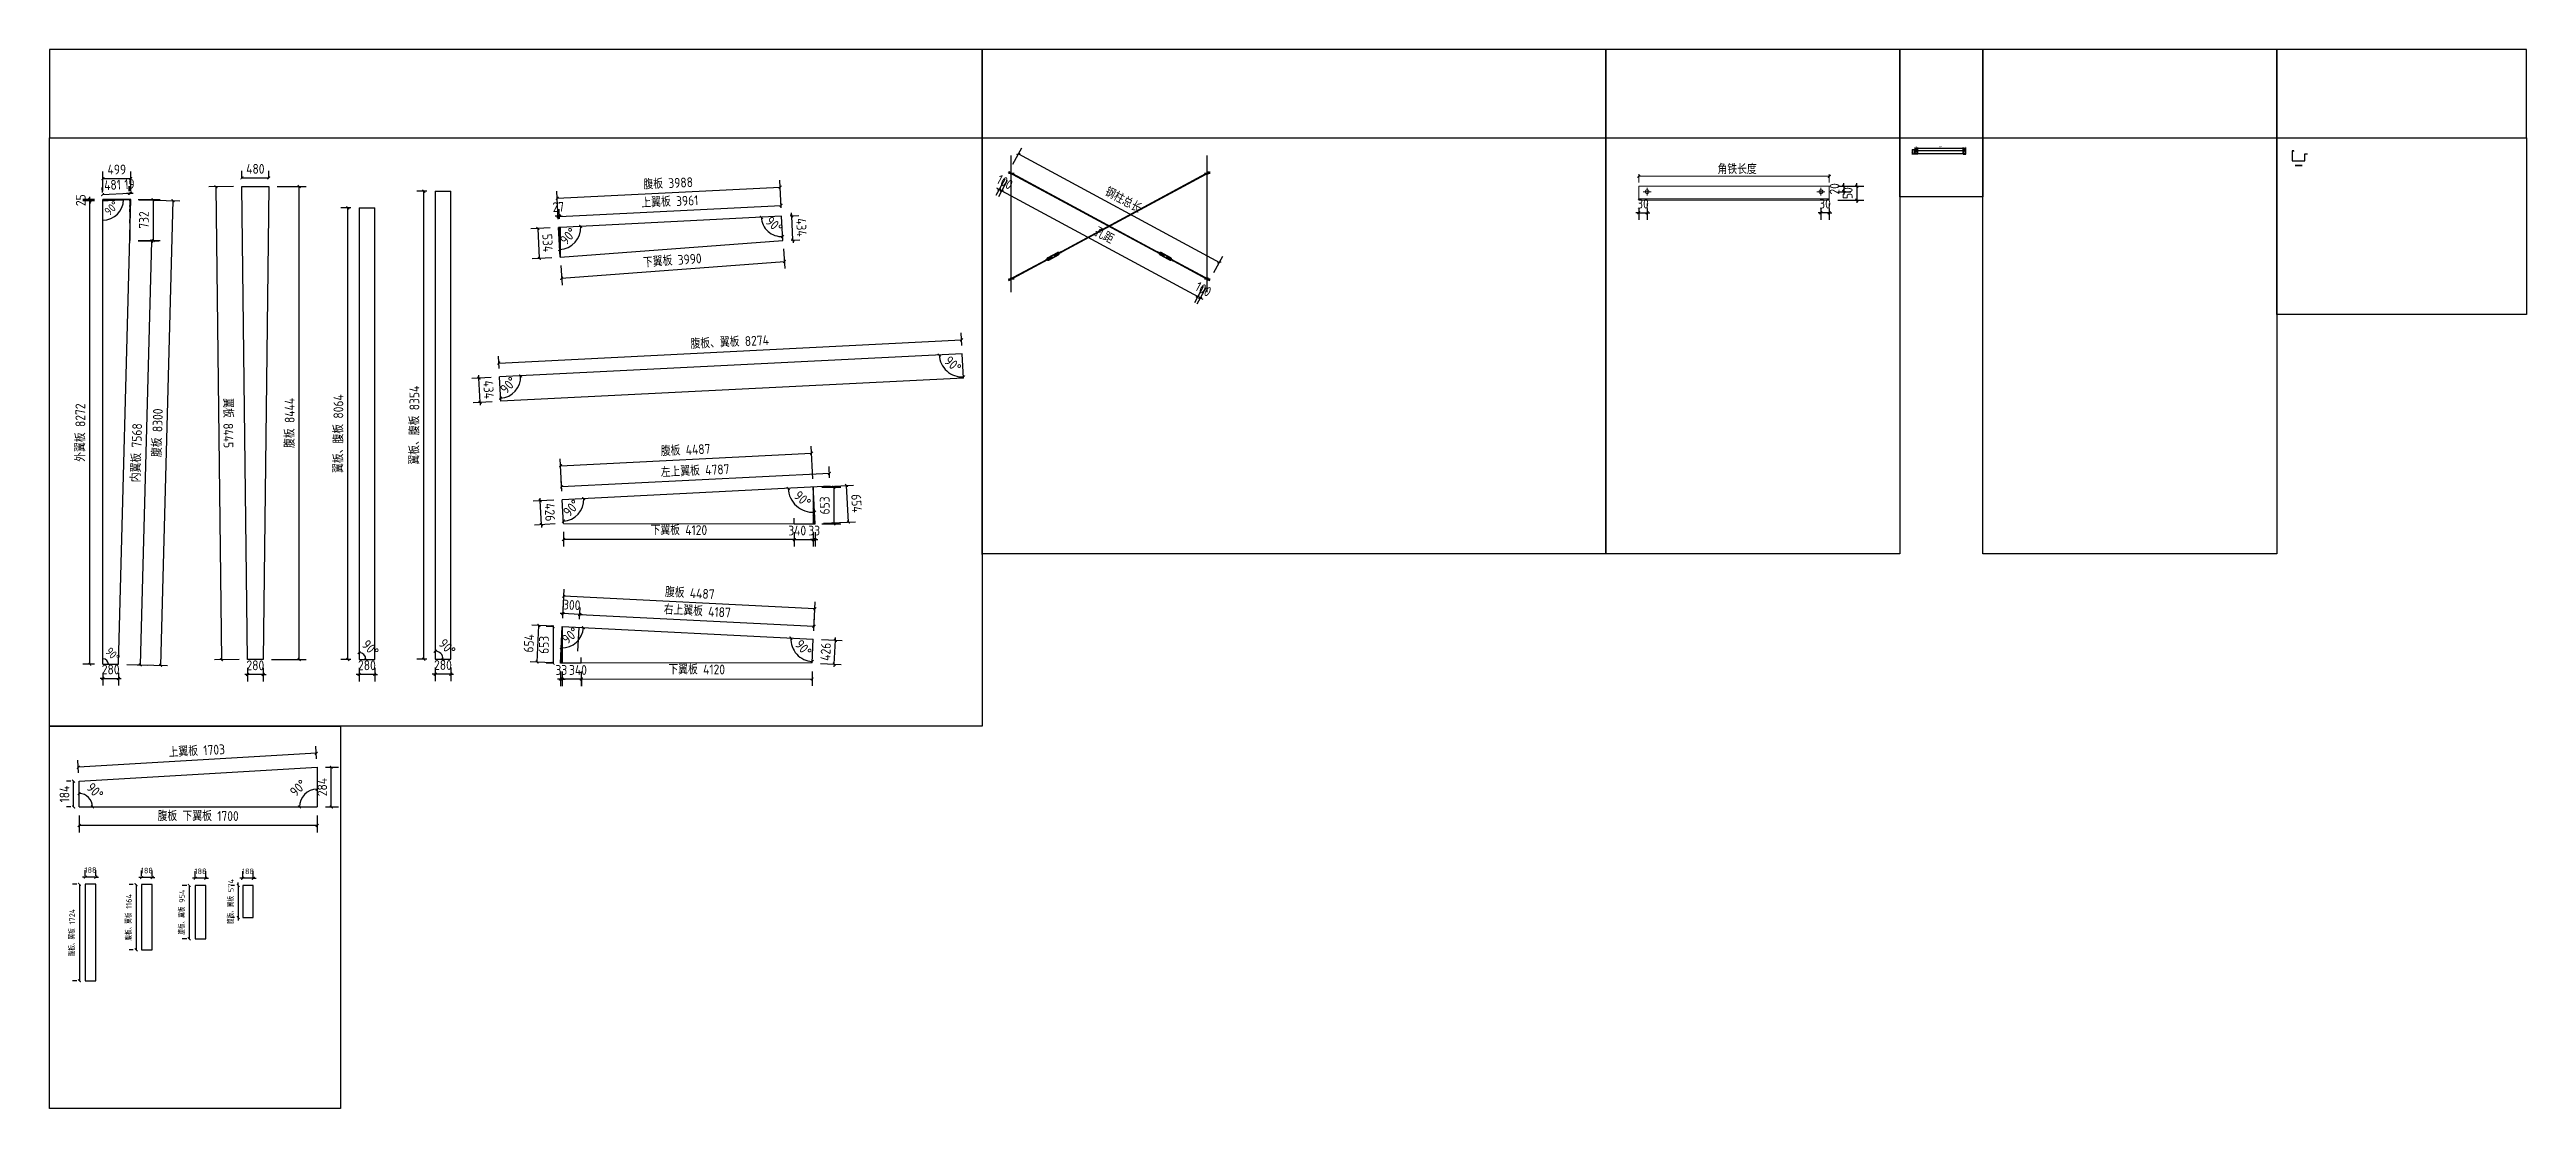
# Model space of a CAD drawing. Extents: x 102162 to 621267, y -39398 to 328893.
# Drawn here: x 532812 to 621267, y 282952 to 320757 of the extents above; entities that cross this region are included whole.
import ezdxf

# ---------------------------------------------------------------- set-up
doc = ezdxf.new("R2010")
doc.units = 0
doc.header["$LTSCALE"] = 1000
doc.header["$MEASUREMENT"] = 0
doc.layers.add('DOTE', color=1, linetype='Continuous')
doc.styles.get("Standard").update_dxf_attribs({"font": 'gbenor.shx', "bigfont": 'gbcbig.shx'})
doc.dimstyles.get("Standard").update_dxf_attribs({"dimscale": 100, "dimtxt": 3.5, "dimasz": 1, "dimexe": 2.5, "dimexo": 3, "dimgap": 1.5, "dimtad": 1, "dimdec": 0, "dimzin": 0, "dimdsep": 46, "dimtxsty": 'Standard', "dimblk": 'ARCHTICK', "dimcen": 0.09, "dimadec": 0, "dimazin": 0, "dimtfac": 1, "dimtdec": 0, "dimtix": 1, "dimtmove": 2, "dimatfit": 3, "dimfxl": 1, "dimtolj": 1, "dimtzin": 0, "dimarcsym": 0})

msp = doc.modelspace()

# ---------------------------------------------------------------- texts
at = {"lineweight": 15, "insert": (593077.3, 316483.6), "char_height": 350, "attachment_point": 5}
msp.add_mtext('\\A1;角铁长度', dxfattribs=at)

# ---------------------------------------------------------------- blocks, each defined once
blk = doc.blocks.new('_ArchTick')
at = {"color": 0, "linetype": 'ByBlock', "const_width": 0.4}
blk.add_lwpolyline([(-0.5, -0.5), (0.5, 0.5)], dxfattribs=at)
blk = doc.blocks.new('*D2374')
at = {"color": 3, "lineweight": -2}
for p, q in [((539681, 316170), (539681, 316423)), ((539681, 316173), (540641, 316173)), ((540641, 316170), (540641, 316423))]:
    blk.add_line(p, q, dxfattribs=at)
at = {"layer": 'Defpoints', "color": 0}
for p in [(539681, 315870), (540641, 316173), (540641, 315870)]:
    blk.add_point(p, dxfattribs=at)
at = {"color": 3, "lineweight": -2, "xscale": 100, "yscale": 100, "zscale": 100, "rotation": 180}
blk.add_blockref('_ArchTick', (539681, 316173), dxfattribs=at)
at = {"color": 3, "lineweight": -2, "xscale": 100, "yscale": 100, "zscale": 100}
blk.add_blockref('_ArchTick', (540641, 316173), dxfattribs=at)
at = {"color": 0, "insert": (540161, 316498), "char_height": 350, "attachment_point": 5}
blk.add_mtext('\\A1;480', dxfattribs=at)
blk = doc.blocks.new('*D2375')
at = {"color": 3, "lineweight": -2}
for p, q in [((539382, 315867), (538505, 315856)), ((538755, 315859), (538954, 298971)), ((539581, 298979), (538704, 298968))]:
    blk.add_line(p, q, dxfattribs=at)
at = {"layer": 'Defpoints', "color": 0}
for p in [(539681, 315870), (539881, 298982), (538954, 298971)]:
    blk.add_point(p, dxfattribs=at)
at = {"color": 3, "lineweight": -2, "xscale": 100, "yscale": 100, "zscale": 100}
for p, rotation in [((538755, 315859), 90.67679729650693), ((538954, 298971), 270.6767972965069)]:
    blk.add_blockref('_ArchTick', p, dxfattribs=dict(at, rotation=rotation))
at = {"color": 0, "insert": (539191, 307419), "char_height": 350, "attachment_point": 5, "rotation": 270.6768}
blk.add_mtext('\\A1;翼板 8445', dxfattribs=at)
blk = doc.blocks.new('*D2371')
at = {"color": 3, "lineweight": -2}
for p, q in [((540941, 315870), (541975, 315870)), ((541725, 298982), (541725, 315870)), ((540742, 298982), (541975, 298982))]:
    blk.add_line(p, q, dxfattribs=at)
at = {"layer": 'Defpoints', "color": 0}
for p in [(540641, 315870), (541725, 315870), (540442, 298982)]:
    blk.add_point(p, dxfattribs=at)
at = {"color": 3, "lineweight": -2, "xscale": 100, "yscale": 100, "zscale": 100}
for p, rotation in [((541725, 315870), 90), ((541725, 298982), 270)]:
    blk.add_blockref('_ArchTick', p, dxfattribs=dict(at, rotation=rotation))
at = {"color": 0, "insert": (541389, 307426), "char_height": 350, "attachment_point": 5, "rotation": 90}
blk.add_mtext('\\A1;腹板 8444', dxfattribs=at)
blk = doc.blocks.new('*D2376')
at = {"color": 3, "lineweight": -2}
for p, q in [((543866, 298448), (543766, 298448)), ((543866, 298682), (543866, 298198)), ((544426, 298448), (543866, 298448)), ((544426, 298682), (544426, 298198)), ((544426, 298448), (544526, 298448))]:
    blk.add_line(p, q, dxfattribs=at)
at = {"layer": 'Defpoints', "color": 0}
for p in [(543866, 298982), (544426, 298982), (543866, 298448)]:
    blk.add_point(p, dxfattribs=at)
at = {"color": 3, "lineweight": -2, "xscale": 100, "yscale": 100, "zscale": 100}
blk.add_blockref('_ArchTick', (543866, 298448), dxfattribs=at)
at = {"color": 3, "lineweight": -2, "xscale": 100, "yscale": 100, "zscale": 100, "rotation": 180}
blk.add_blockref('_ArchTick', (544426, 298448), dxfattribs=at)
at = {"color": 0, "insert": (544146, 298773), "char_height": 350, "attachment_point": 5}
blk.add_mtext('\\A1;280', dxfattribs=at)
blk = doc.blocks.new('*D2377')
at = {"color": 3, "lineweight": -2}
for p, q in [((543566, 315110), (543214, 315110)), ((543464, 298982), (543464, 315110)), ((543566, 298982), (543214, 298982))]:
    blk.add_line(p, q, dxfattribs=at)
at = {"layer": 'Defpoints', "color": 0}
for p in [(543464, 315110), (543866, 315110), (543866, 298982)]:
    blk.add_point(p, dxfattribs=at)
at = {"color": 3, "lineweight": -2, "xscale": 100, "yscale": 100, "zscale": 100}
for p, rotation in [((543464, 315110), 90), ((543464, 298982), 270)]:
    blk.add_blockref('_ArchTick', p, dxfattribs=dict(at, rotation=rotation))
at = {"color": 0, "insert": (543128, 307046), "char_height": 350, "attachment_point": 5, "rotation": 90}
blk.add_mtext('\\A1;翼板、腹板 8064', dxfattribs=at)
blk = doc.blocks.new('*D2378')
at = {"color": 3, "lineweight": -2}
for p, q in [((539881, 298447), (539781, 298447)), ((539881, 298682), (539881, 298197)), ((540442, 298447), (539881, 298447)), ((540442, 298682), (540442, 298197)), ((540442, 298447), (540542, 298447))]:
    blk.add_line(p, q, dxfattribs=at)
at = {"layer": 'Defpoints', "color": 0}
for p in [(539881, 298982), (540442, 298982), (539881, 298447)]:
    blk.add_point(p, dxfattribs=at)
at = {"color": 3, "lineweight": -2, "xscale": 100, "yscale": 100, "zscale": 100}
blk.add_blockref('_ArchTick', (539881, 298447), dxfattribs=at)
at = {"color": 3, "lineweight": -2, "xscale": 100, "yscale": 100, "zscale": 100, "rotation": 180}
blk.add_blockref('_ArchTick', (540442, 298447), dxfattribs=at)
at = {"color": 0, "insert": (540161, 298772), "char_height": 350, "attachment_point": 5}
blk.add_mtext('\\A1;280', dxfattribs=at)
blk = doc.blocks.new('*D2379')
at = {"color": 3, "lineweight": -2}
for p, q in [((550976, 314706), (550958, 315060)), ((551029, 314709), (551012, 315063)), ((550971, 314811), (550871, 314806)), ((550971, 314811), (551024, 314813)), ((551024, 314813), (551124, 314818))]:
    blk.add_line(p, q, dxfattribs=at)
at = {"layer": 'Defpoints', "color": 0}
for p in [(550991, 314407), (551024, 314813), (551044, 314409)]:
    blk.add_point(p, dxfattribs=at)
at = {"color": 3, "lineweight": -2, "xscale": 100, "yscale": 100, "zscale": 100}
for p, rotation in [((550971, 314811), 2.862405226092966), ((551024, 314813), 182.862405226093)]:
    blk.add_blockref('_ArchTick', p, dxfattribs=dict(at, rotation=rotation))
at = {"color": 0, "insert": (550981, 315137), "char_height": 350, "attachment_point": 5, "rotation": 2.86241}
blk.add_mtext('\\A1;27', dxfattribs=at)
blk = doc.blocks.new('*D2380')
at = {"color": 3, "lineweight": -2}
for p, q in [((551029, 314709), (551012, 315047)), ((551025, 314797), (558938, 315193)), ((558942, 315105), (558925, 315443))]:
    blk.add_line(p, q, dxfattribs=at)
at = {"layer": 'Defpoints', "color": 0}
for p in [(558938, 315193), (551044, 314409), (558957, 314805)]:
    blk.add_point(p, dxfattribs=at)
at = {"color": 3, "lineweight": -2, "xscale": 100, "yscale": 100, "zscale": 100}
for p, rotation in [((558938, 315193), 2.862405226257479), ((551025, 314797), 182.8624052262575)]:
    blk.add_blockref('_ArchTick', p, dxfattribs=dict(at, rotation=rotation))
at = {"color": 0, "insert": (554964, 315331), "char_height": 350, "attachment_point": 5, "rotation": 2.86241}
blk.add_mtext('\\A1;上翼板 3961', dxfattribs=at)
blk = doc.blocks.new('*D2381')
at = {"color": 3, "lineweight": -2}
for p, q in [((551100, 312592), (559057, 313190)), ((559023, 313639), (559075, 312940)), ((551067, 313042), (551119, 312343))]:
    blk.add_line(p, q, dxfattribs=at)
at = {"layer": 'Defpoints', "color": 0}
for p in [(551044, 313341), (559000, 313938), (559057, 313190)]:
    blk.add_point(p, dxfattribs=at)
at = {"color": 3, "lineweight": -2, "xscale": 100, "yscale": 100, "zscale": 100}
for p, rotation in [((559057, 313190), 4.294125659331557), ((551100, 312592), 184.2941256593316)]:
    blk.add_blockref('_ArchTick', p, dxfattribs=dict(at, rotation=rotation))
at = {"color": 0, "insert": (555053, 313227), "char_height": 350, "attachment_point": 5, "rotation": 4.29413}
blk.add_mtext('\\A1;下翼板 3990', dxfattribs=at)
blk = doc.blocks.new('*D2382')
at = {"color": 3, "lineweight": -2}
for p, q in [((550691, 314392), (549998, 314357)), ((550248, 314370), (550301, 313304)), ((550745, 313326), (550051, 313291))]:
    blk.add_line(p, q, dxfattribs=at)
at = {"layer": 'Defpoints', "color": 0}
for p in [(550991, 314407), (550301, 313304), (551044, 313341)]:
    blk.add_point(p, dxfattribs=at)
at = {"color": 3, "lineweight": -2, "xscale": 100, "yscale": 100, "zscale": 100}
for p, rotation in [((550248, 314370), 92.86240522611365), ((550301, 313304), 272.8624052261137)]:
    blk.add_blockref('_ArchTick', p, dxfattribs=dict(at, rotation=rotation))
at = {"color": 0, "insert": (550599, 313853), "char_height": 350, "attachment_point": 5, "rotation": 272.86241}
blk.add_mtext('\\A1;534', dxfattribs=at)
blk = doc.blocks.new('*D2383')
at = {"color": 3, "lineweight": -2}
for p, q in [((559317, 314823), (559312, 314923)), ((559257, 314820), (559566, 314836)), ((559360, 313956), (559317, 314823)), ((559300, 313953), (559610, 313969)), ((559360, 313956), (559365, 313857))]:
    blk.add_line(p, q, dxfattribs=at)
at = {"layer": 'Defpoints', "color": 0}
for p in [(558957, 314805), (559317, 314823), (559000, 313938)]:
    blk.add_point(p, dxfattribs=at)
at = {"color": 3, "lineweight": -2, "xscale": 100, "yscale": 100, "zscale": 100}
for p, rotation in [((559317, 314823), 272.8624052261077), ((559360, 313956), 92.86240522610771)]:
    blk.add_blockref('_ArchTick', p, dxfattribs=dict(at, rotation=rotation))
at = {"color": 0, "insert": (559663, 314406), "char_height": 350, "attachment_point": 5, "rotation": 272.86241}
blk.add_mtext('\\A1;434', dxfattribs=at)
blk = doc.blocks.new('*D2372')
at = {"color": 3, "lineweight": -2}
for p, q in [((550939, 315448), (558905, 315846)), ((558942, 315105), (558892, 316096)), ((550976, 314706), (550926, 315698))]:
    blk.add_line(p, q, dxfattribs=at)
at = {"layer": 'Defpoints', "color": 0}
for p in [(558905, 315846), (550991, 314407), (558957, 314805)]:
    blk.add_point(p, dxfattribs=at)
at = {"color": 3, "lineweight": -2, "xscale": 100, "yscale": 100, "zscale": 100}
for p, rotation in [((558905, 315846), 2.86240522611233), ((550939, 315448), 182.8624052261123)]:
    blk.add_blockref('_ArchTick', p, dxfattribs=dict(at, rotation=rotation))
at = {"color": 0, "insert": (554905, 315983), "char_height": 350, "attachment_point": 5, "rotation": 2.86241}
blk.add_mtext('\\A1;腹板 3988 ', dxfattribs=at)
blk = doc.blocks.new('*D2384')
at = {"color": 0, "lineweight": -2}
blk.add_arc((558957, 314805), 726, 182.86241, 272.86241, dxfattribs=at)
at = {"layer": 'Defpoints', "color": 0}
for p in [(551044, 314409), (558347, 314411), (558957, 314805), (558957, 314805), (559000, 313938)]:
    blk.add_point(p, dxfattribs=at)
at = {"color": 0, "lineweight": -2, "xscale": 100, "yscale": 100, "zscale": 100}
for p, rotation in [((558232, 314769), 92.86240522611186), ((558993, 314080), 2.862405226107274)]:
    blk.add_blockref('_ArchTick', p, dxfattribs=dict(at, rotation=rotation))
at = {"color": 0, "insert": (558688, 314508), "char_height": 350, "attachment_point": 5, "rotation": 317.86241}
blk.add_mtext('\\A1;90°', dxfattribs=at)
blk = doc.blocks.new('*D2385')
at = {"color": 0, "lineweight": -2}
blk.add_arc((550991, 314407), 791, 272.86241, 2.86241, dxfattribs=at)
at = {"layer": 'Defpoints', "color": 0}
for p in [(550991, 314407), (551044, 314409), (558957, 314805), (551044, 313341), (551420, 313743)]:
    blk.add_point(p, dxfattribs=at)
at = {"color": 0, "lineweight": -2, "xscale": 100, "yscale": 100, "zscale": 100}
for p, rotation in [((551781, 314446), 92.86240522611207), ((551030, 313617), 182.8624052261139)]:
    blk.add_blockref('_ArchTick', p, dxfattribs=dict(at, rotation=rotation))
at = {"color": 0, "insert": (551336, 314094), "char_height": 350, "attachment_point": 5, "rotation": 47.86241}
blk.add_mtext('\\A1;90°', dxfattribs=at)
blk = doc.blocks.new('*D2386')
at = {"color": 3, "lineweight": -2}
for p, q in [((565393, 310193), (565370, 310643)), ((548865, 309366), (548842, 309816)), ((548855, 309566), (565383, 310393))]:
    blk.add_line(p, q, dxfattribs=at)
at = {"layer": 'Defpoints', "color": 0}
for p in [(565383, 310393), (565408, 309893), (548880, 309067)]:
    blk.add_point(p, dxfattribs=at)
at = {"color": 3, "lineweight": -2, "xscale": 100, "yscale": 100, "zscale": 100}
for p, rotation in [((548855, 309566), 182.8624052261119), ((565383, 310393), 2.86240522611191)]:
    blk.add_blockref('_ArchTick', p, dxfattribs=dict(at, rotation=rotation))
at = {"color": 0, "insert": (557102, 310316), "char_height": 350, "attachment_point": 5, "rotation": 2.86241}
blk.add_mtext('\\A1;腹板、翼板 8274', dxfattribs=at)
blk = doc.blocks.new('*D2387')
at = {"color": 3, "lineweight": -2}
for p, q in [((548580, 309052), (547895, 309017)), ((548145, 309030), (548140, 309130)), ((548188, 308163), (548145, 309030)), ((548623, 308185), (547938, 308150)), ((548188, 308163), (548193, 308063))]:
    blk.add_line(p, q, dxfattribs=at)
at = {"layer": 'Defpoints', "color": 0}
for p in [(548145, 309030), (548880, 309067), (548923, 308200)]:
    blk.add_point(p, dxfattribs=at)
at = {"color": 3, "lineweight": -2, "xscale": 100, "yscale": 100, "zscale": 100}
for p, rotation in [((548145, 309030), 272.8624052261098), ((548188, 308163), 92.86240522610984)]:
    blk.add_blockref('_ArchTick', p, dxfattribs=dict(at, rotation=rotation))
at = {"color": 0, "insert": (548491, 308613), "char_height": 350, "attachment_point": 5, "rotation": 272.86241}
blk.add_mtext('\\A1;434', dxfattribs=at)
blk = doc.blocks.new('*D2388')
at = {"color": 3, "lineweight": -2}
for p, q in [((551166, 303534), (551165, 303017)), ((559406, 303527), (559406, 303010)), ((559406, 303260), (551165, 303267))]:
    blk.add_line(p, q, dxfattribs=at)
at = {"layer": 'Defpoints', "color": 0}
for p in [(551166, 303834), (559406, 303827), (551165, 303267)]:
    blk.add_point(p, dxfattribs=at)
at = {"color": 3, "lineweight": -2, "xscale": 100, "yscale": 100, "zscale": 100}
for p, rotation in [((551165, 303267), 179.9520881201546), ((559406, 303260), 359.9520881201546)]:
    blk.add_blockref('_ArchTick', p, dxfattribs=dict(at, rotation=rotation))
at = {"color": 0, "insert": (555286, 303600), "char_height": 350, "attachment_point": 5, "rotation": 359.95209}
blk.add_mtext('\\A1;下翼板 4120', dxfattribs=at)
blk = doc.blocks.new('*D2389')
at = {"color": 3, "lineweight": -2}
for p, q in [((551108, 304985), (551088, 305394)), ((560663, 305623), (551100, 305144)), ((560671, 305463), (560650, 305872))]:
    blk.add_line(p, q, dxfattribs=at)
at = {"layer": 'Defpoints', "color": 0}
for p in [(551100, 305144), (551123, 304685), (560685, 305163)]:
    blk.add_point(p, dxfattribs=at)
at = {"color": 3, "lineweight": -2, "xscale": 100, "yscale": 100, "zscale": 100}
for p, rotation in [((551100, 305144), 182.8624052261118), ((560663, 305623), 2.862405226111831)]:
    blk.add_blockref('_ArchTick', p, dxfattribs=dict(at, rotation=rotation))
at = {"color": 0, "insert": (555865, 305720), "char_height": 350, "attachment_point": 5, "rotation": 2.86241}
blk.add_mtext('\\A1;左上翼板 4787', dxfattribs=at)
blk = doc.blocks.new('*D2390')
at = {"color": 3, "lineweight": -2}
for p, q in [((550824, 304670), (550085, 304633)), ((550335, 304646), (550330, 304745)), ((550377, 303795), (550335, 304646)), ((550866, 303819), (550128, 303782)), ((550377, 303795), (550382, 303695))]:
    blk.add_line(p, q, dxfattribs=at)
at = {"layer": 'Defpoints', "color": 0}
for p in [(550335, 304646), (551123, 304685), (551166, 303834)]:
    blk.add_point(p, dxfattribs=at)
at = {"color": 3, "lineweight": -2, "xscale": 100, "yscale": 100, "zscale": 100}
for p, rotation in [((550335, 304646), 272.8624052261073), ((550377, 303795), 92.86240522610726)]:
    blk.add_blockref('_ArchTick', p, dxfattribs=dict(at, rotation=rotation))
at = {"color": 0, "insert": (550681, 304236), "char_height": 350, "attachment_point": 5, "rotation": 272.86241}
blk.add_mtext('\\A1;426', dxfattribs=at)
blk = doc.blocks.new('*D2391')
at = {"color": 3, "lineweight": -2}
for p, q in [((559406, 303527), (559406, 303009)), ((560086, 303527), (560086, 303009)), ((559406, 303259), (560086, 303259))]:
    blk.add_line(p, q, dxfattribs=at)
at = {"layer": 'Defpoints', "color": 0}
for p in [(559406, 303827), (560086, 303827), (560086, 303259)]:
    blk.add_point(p, dxfattribs=at)
at = {"color": 3, "lineweight": -2, "xscale": 100, "yscale": 100, "zscale": 100, "rotation": 180}
blk.add_blockref('_ArchTick', (559406, 303259), dxfattribs=at)
at = {"color": 3, "lineweight": -2, "xscale": 100, "yscale": 100, "zscale": 100}
blk.add_blockref('_ArchTick', (560086, 303259), dxfattribs=at)
at = {"color": 0, "insert": (559512, 303584), "char_height": 350, "attachment_point": 5}
blk.add_mtext('\\A1;340', dxfattribs=at)
blk = doc.blocks.new('*D2392')
at = {"color": 3, "lineweight": -2}
for p, q in [((560386, 305148), (561523, 305205)), ((561339, 303886), (561273, 305193)), ((560451, 303842), (561588, 303898))]:
    blk.add_line(p, q, dxfattribs=at)
at = {"layer": 'Defpoints', "color": 0}
for p in [(561273, 305193), (560086, 305133), (560152, 303827)]:
    blk.add_point(p, dxfattribs=at)
at = {"color": 3, "lineweight": -2, "xscale": 100, "yscale": 100, "zscale": 100}
for p, rotation in [((561273, 305193), 92.86240522611114), ((561339, 303886), 272.8624052261112)]:
    blk.add_blockref('_ArchTick', p, dxfattribs=dict(at, rotation=rotation))
at = {"color": 0, "insert": (561631, 304555), "char_height": 350, "attachment_point": 5, "rotation": 272.86241}
blk.add_mtext('\\A1;654', dxfattribs=at)
blk = doc.blocks.new('*D2393')
at = {"color": 3, "lineweight": -2}
for p, q in [((546581, 298459), (546481, 298459)), ((546581, 298693), (546581, 298209)), ((547141, 298459), (546581, 298459)), ((547141, 298693), (547141, 298209)), ((547141, 298459), (547241, 298459))]:
    blk.add_line(p, q, dxfattribs=at)
at = {"layer": 'Defpoints', "color": 0}
for p in [(546581, 298993), (547141, 298993), (546581, 298459)]:
    blk.add_point(p, dxfattribs=at)
at = {"color": 3, "lineweight": -2, "xscale": 100, "yscale": 100, "zscale": 100}
blk.add_blockref('_ArchTick', (546581, 298459), dxfattribs=at)
at = {"color": 3, "lineweight": -2, "xscale": 100, "yscale": 100, "zscale": 100, "rotation": 180}
blk.add_blockref('_ArchTick', (547141, 298459), dxfattribs=at)
at = {"color": 0, "insert": (546861, 298784), "char_height": 350, "attachment_point": 5}
blk.add_mtext('\\A1;280', dxfattribs=at)
blk = doc.blocks.new('*D2394')
at = {"color": 3, "lineweight": -2}
for p, q in [((546281, 315701), (545929, 315701)), ((546179, 298993), (546179, 315701)), ((546281, 298993), (545929, 298993))]:
    blk.add_line(p, q, dxfattribs=at)
at = {"layer": 'Defpoints', "color": 0}
for p in [(546179, 315701), (546581, 315701), (546581, 298993)]:
    blk.add_point(p, dxfattribs=at)
at = {"color": 3, "lineweight": -2, "xscale": 100, "yscale": 100, "zscale": 100}
for p, rotation in [((546179, 315701), 90), ((546179, 298993), 270)]:
    blk.add_blockref('_ArchTick', p, dxfattribs=dict(at, rotation=rotation))
at = {"color": 0, "insert": (545843, 307347), "char_height": 350, "attachment_point": 5, "rotation": 90}
blk.add_mtext('\\A1;翼板、腹板 8354', dxfattribs=at)
blk = doc.blocks.new('*D2395')
at = {"color": 3, "lineweight": -2}
for p, q in [((551802, 298549), (551803, 298032)), ((551803, 298282), (560043, 298288)), ((560043, 298556), (560043, 298038))]:
    blk.add_line(p, q, dxfattribs=at)
at = {"layer": 'Defpoints', "color": 0}
for p in [(551802, 298849), (560043, 298856), (560043, 298288)]:
    blk.add_point(p, dxfattribs=at)
at = {"color": 3, "lineweight": -2, "xscale": 100, "yscale": 100, "zscale": 100}
for p, rotation in [((551803, 298282), 180.0479118798455), ((560043, 298288), 0.04791187984543545)]:
    blk.add_blockref('_ArchTick', p, dxfattribs=dict(at, rotation=rotation))
at = {"color": 0, "insert": (555923, 298622), "char_height": 350, "attachment_point": 5, "rotation": 0.04791}
blk.add_mtext('\\A1;下翼板 4120', dxfattribs=at)
blk = doc.blocks.new('*D2396')
at = {"color": 3, "lineweight": -2}
for p, q in [((551736, 300424), (551757, 300834)), ((551744, 300584), (560108, 300166)), ((560100, 300006), (560121, 300416))]:
    blk.add_line(p, q, dxfattribs=at)
at = {"layer": 'Defpoints', "color": 0}
for p in [(551721, 300125), (560108, 300166), (560085, 299707)]:
    blk.add_point(p, dxfattribs=at)
at = {"color": 3, "lineweight": -2, "xscale": 100, "yscale": 100, "zscale": 100}
for p, rotation in [((551744, 300584), 177.1375947738887), ((560108, 300166), 357.1375947738887)]:
    blk.add_blockref('_ArchTick', p, dxfattribs=dict(at, rotation=rotation))
at = {"color": 0, "insert": (555943, 300711), "char_height": 350, "attachment_point": 5, "rotation": 357.13759}
blk.add_mtext('\\A1;右上翼板 4187', dxfattribs=at)
blk = doc.blocks.new('*D2397')
at = {"color": 3, "lineweight": -2}
for p, q in [((560385, 299692), (561123, 299655)), ((560831, 298816), (560874, 299667)), ((560874, 299667), (560879, 299767)), ((560342, 298841), (561081, 298804)), ((560831, 298816), (560826, 298716))]:
    blk.add_line(p, q, dxfattribs=at)
at = {"layer": 'Defpoints', "color": 0}
for p in [(560085, 299707), (560874, 299667), (560043, 298856)]:
    blk.add_point(p, dxfattribs=at)
at = {"color": 3, "lineweight": -2, "xscale": 100, "yscale": 100, "zscale": 100}
for p, rotation in [((560874, 299667), 267.1375947738928), ((560831, 298816), 87.13759477389273)]:
    blk.add_blockref('_ArchTick', p, dxfattribs=dict(at, rotation=rotation))
at = {"color": 0, "insert": (560528, 299258), "char_height": 350, "attachment_point": 5, "rotation": 87.13759}
blk.add_mtext('\\A1;426', dxfattribs=at)
blk = doc.blocks.new('*D2398')
at = {"color": 3, "lineweight": -2}
for p, q in [((551122, 298549), (551122, 298031)), ((551802, 298281), (551122, 298281)), ((551802, 298549), (551802, 298031))]:
    blk.add_line(p, q, dxfattribs=at)
at = {"layer": 'Defpoints', "color": 0}
for p in [(551122, 298849), (551122, 298281), (551802, 298849)]:
    blk.add_point(p, dxfattribs=at)
at = {"color": 3, "lineweight": -2, "xscale": 100, "yscale": 100, "zscale": 100, "rotation": 180}
blk.add_blockref('_ArchTick', (551122, 298281), dxfattribs=at)
at = {"color": 3, "lineweight": -2, "xscale": 100, "yscale": 100, "zscale": 100}
blk.add_blockref('_ArchTick', (551802, 298281), dxfattribs=at)
at = {"color": 0, "insert": (551684, 298606), "char_height": 350, "attachment_point": 5}
blk.add_mtext('\\A1;340', dxfattribs=at)
blk = doc.blocks.new('*D2399')
at = {"color": 3, "lineweight": -2}
for p, q in [((550823, 300170), (550039, 300209)), ((550223, 298890), (550288, 300196)), ((550757, 298863), (549973, 298902))]:
    blk.add_line(p, q, dxfattribs=at)
at = {"layer": 'Defpoints', "color": 0}
for p in [(550288, 300196), (551122, 300155), (551057, 298848)]:
    blk.add_point(p, dxfattribs=at)
at = {"color": 3, "lineweight": -2, "xscale": 100, "yscale": 100, "zscale": 100}
for p, rotation in [((550288, 300196), 87.13759477388889), ((550223, 298890), 267.1375947738889)]:
    blk.add_blockref('_ArchTick', p, dxfattribs=dict(at, rotation=rotation))
at = {"color": 0, "insert": (549931, 299559), "char_height": 350, "attachment_point": 5, "rotation": 87.13759}
blk.add_mtext('\\A1;654', dxfattribs=at)
blk = doc.blocks.new('*D2400')
at = {"color": 0, "lineweight": -2}
blk.add_arc((543866, 298982), 246, 360, 90, dxfattribs=at)
at = {"layer": 'Defpoints', "color": 0}
for p in [(543866, 315110), (543866, 298982), (543866, 298982), (544079, 299105), (544426, 298982)]:
    blk.add_point(p, dxfattribs=at)
at = {"color": 0, "lineweight": -2, "xscale": 100, "yscale": 100, "zscale": 100}
for p, rotation in [((543866, 299228), 180.0000000000001), ((544112, 298982), 269.9999999999916)]:
    blk.add_blockref('_ArchTick', p, dxfattribs=dict(at, rotation=rotation))
at = {"color": 0, "insert": (544270, 299386), "char_height": 350, "attachment_point": 5, "rotation": 315}
blk.add_mtext('\\A1;90°', dxfattribs=at)
blk = doc.blocks.new('*D2401')
at = {"color": 0, "lineweight": -2}
blk.add_arc((546581, 298993), 287, 0, 90, dxfattribs=at)
at = {"layer": 'Defpoints', "color": 0}
for p in [(546581, 315701), (546581, 298993), (546581, 298993), (546829, 299136), (547141, 298993)]:
    blk.add_point(p, dxfattribs=at)
at = {"color": 0, "lineweight": -2, "xscale": 100, "yscale": 100, "zscale": 100}
for p, rotation in [((546581, 299279), 179.9999999999999), ((546868, 298993), 270.0000000000042)]:
    blk.add_blockref('_ArchTick', p, dxfattribs=dict(at, rotation=rotation))
at = {"color": 0, "insert": (547014, 299425), "char_height": 350, "attachment_point": 5, "rotation": 315}
blk.add_mtext('\\A1;90°', dxfattribs=at)
blk = doc.blocks.new('*D2402')
at = {"color": 0, "lineweight": -2}
blk.add_arc((551123, 304685), 765, 272.86241, 2.86241, dxfattribs=at)
at = {"layer": 'Defpoints', "color": 0}
for p in [(551123, 304685), (551123, 304685), (560685, 305163), (551166, 303834), (551539, 304042)]:
    blk.add_point(p, dxfattribs=at)
at = {"color": 0, "lineweight": -2, "xscale": 100, "yscale": 100, "zscale": 100}
for p, rotation in [((551887, 304723), 92.8624052261119), ((551162, 303921), 182.8624052261096)]:
    blk.add_blockref('_ArchTick', p, dxfattribs=dict(at, rotation=rotation))
at = {"color": 0, "insert": (551450, 304390), "char_height": 350, "attachment_point": 5, "rotation": 47.86241}
blk.add_mtext('\\A1;90°', dxfattribs=at)
blk = doc.blocks.new('*D2403')
at = {"color": 0, "lineweight": -2}
blk.add_arc((560086, 305133), 897, 182.86241, 272.86241, dxfattribs=at)
at = {"layer": 'Defpoints', "color": 0}
for p in [(551123, 304685), (559333, 304647), (560086, 305133), (560685, 305163), (560152, 303827)]:
    blk.add_point(p, dxfattribs=at)
at = {"color": 0, "lineweight": -2, "xscale": 100, "yscale": 100, "zscale": 100}
for p, rotation in [((559191, 305088), 92.8624052261117), ((560131, 304238), 2.862405226110552)]:
    blk.add_blockref('_ArchTick', p, dxfattribs=dict(at, rotation=rotation))
at = {"color": 0, "insert": (559703, 304709), "char_height": 350, "attachment_point": 5, "rotation": 317.86241}
blk.add_mtext('\\A1;90°', dxfattribs=at)
blk = doc.blocks.new('*D2404')
at = {"color": 0, "lineweight": -2}
blk.add_arc((548880, 309067), 757, 272.86241, 2.86241, dxfattribs=at)
at = {"layer": 'Defpoints', "color": 0}
for p in [(565408, 309893), (548880, 309067), (548880, 309067), (548923, 308200), (549290, 308431)]:
    blk.add_point(p, dxfattribs=at)
at = {"color": 0, "lineweight": -2, "xscale": 100, "yscale": 100, "zscale": 100}
for p, rotation in [((549635, 309104), 92.86240522611175), ((548917, 308311), 182.8624052261109)]:
    blk.add_blockref('_ArchTick', p, dxfattribs=dict(at, rotation=rotation))
at = {"color": 0, "insert": (549200, 308777), "char_height": 350, "attachment_point": 5, "rotation": 47.86241}
blk.add_mtext('\\A1;90°', dxfattribs=at)
blk = doc.blocks.new('*D2405')
at = {"color": 0, "lineweight": -2}
blk.add_arc((551122, 300155), 754, 267.13759, 357.13759, dxfattribs=at)
at = {"layer": 'Defpoints', "color": 0}
for p in [(551122, 300155), (551122, 300155), (551466, 299484), (560085, 299707), (551057, 298848)]:
    blk.add_point(p, dxfattribs=at)
at = {"color": 0, "lineweight": -2, "xscale": 100, "yscale": 100, "zscale": 100}
for p, rotation in [((551875, 300117), 87.1375947738881), ((551085, 299402), 177.1375947738877)]:
    blk.add_blockref('_ArchTick', p, dxfattribs=dict(at, rotation=rotation))
at = {"color": 0, "insert": (551410, 299837), "char_height": 350, "attachment_point": 5, "rotation": 42.13759}
blk.add_mtext('\\A1;90°', dxfattribs=at)
blk = doc.blocks.new('*D2406')
at = {"color": 0, "lineweight": -2}
blk.add_arc((560085, 299707), 798, 177.13759, 267.13759, dxfattribs=at)
at = {"layer": 'Defpoints', "color": 0}
for p in [(551122, 300155), (559375, 299342), (560085, 299707), (560085, 299707), (560043, 298856)]:
    blk.add_point(p, dxfattribs=at)
at = {"color": 0, "lineweight": -2, "xscale": 100, "yscale": 100, "zscale": 100}
for p, rotation in [((559288, 299747), 87.1375947738881), ((560045, 298909), 357.1375947738945)]:
    blk.add_blockref('_ArchTick', p, dxfattribs=dict(at, rotation=rotation))
at = {"color": 0, "insert": (559734, 299389), "char_height": 350, "attachment_point": 5, "rotation": 312.13759}
blk.add_mtext('\\A1;90°', dxfattribs=at)
blk = doc.blocks.new('*D2407')
at = {"color": 0, "lineweight": -2}
blk.add_arc((565408, 309893), 825, 182.86241, 272.86241, dxfattribs=at)
at = {"layer": 'Defpoints', "color": 0}
for p in [(565408, 309893), (565408, 309893), (548880, 309067), (564715, 309445), (565451, 309026)]:
    blk.add_point(p, dxfattribs=at)
at = {"color": 0, "lineweight": -2, "xscale": 100, "yscale": 100, "zscale": 100}
for p, rotation in [((564584, 309852), 92.8624052261118), ((565449, 309069), 2.862405226108153)]:
    blk.add_blockref('_ArchTick', p, dxfattribs=dict(at, rotation=rotation))
at = {"color": 0, "insert": (565072, 309522), "char_height": 350, "attachment_point": 5, "rotation": 317.86241}
blk.add_mtext('\\A1;90°', dxfattribs=at)
blk = doc.blocks.new('*D2408')
at = {"color": 3, "lineweight": -2}
for p, q in [((536014, 315395), (537469, 315357)), ((537219, 315363), (536780, 298768)), ((535575, 298800), (537030, 298762))]:
    blk.add_line(p, q, dxfattribs=at)
at = {"layer": 'Defpoints', "color": 0}
for p in [(535714, 315403), (535275, 298808), (536780, 298768)]:
    blk.add_point(p, dxfattribs=at)
at = {"color": 3, "lineweight": -2, "xscale": 100, "yscale": 100, "zscale": 100}
for p, rotation in [((537219, 315363), 88.48567325774187), ((536780, 298768), 268.4856732577418)]:
    blk.add_blockref('_ArchTick', p, dxfattribs=dict(at, rotation=rotation))
at = {"color": 0, "insert": (536663, 307075), "char_height": 350, "attachment_point": 5, "rotation": 88.48567}
blk.add_mtext('\\A1;腹板 8300', dxfattribs=at)
blk = doc.blocks.new('*D2409')
at = {"color": 3, "lineweight": -2}
for p, q in [((534415, 315353), (534001, 315353)), ((534251, 298808), (534251, 315353)), ((534415, 298808), (534001, 298808))]:
    blk.add_line(p, q, dxfattribs=at)
at = {"layer": 'Defpoints', "color": 0}
for p in [(534251, 315353), (534715, 315353), (534715, 298808)]:
    blk.add_point(p, dxfattribs=at)
at = {"color": 3, "lineweight": -2, "xscale": 100, "yscale": 100, "zscale": 100}
for p, rotation in [((534251, 315353), 90), ((534251, 298808), 270)]:
    blk.add_blockref('_ArchTick', p, dxfattribs=dict(at, rotation=rotation))
at = {"color": 0, "insert": (533914, 307081), "char_height": 350, "attachment_point": 5, "rotation": 90}
blk.add_mtext('\\A1;外翼板 8272', dxfattribs=at)
blk = doc.blocks.new('*D2410')
at = {"color": 3, "lineweight": -2}
for p, q in [((534415, 315403), (534001, 315403)), ((534415, 315353), (534001, 315353)), ((534251, 315403), (534251, 315503)), ((534251, 315353), (534251, 315403)), ((534251, 315353), (534251, 315253))]:
    blk.add_line(p, q, dxfattribs=at)
at = {"layer": 'Defpoints', "color": 0}
for p in [(534251, 315403), (534715, 315403), (534715, 315353)]:
    blk.add_point(p, dxfattribs=at)
at = {"color": 3, "lineweight": -2, "xscale": 100, "yscale": 100, "zscale": 100}
for p, rotation in [((534251, 315403), 270), ((534251, 315353), 90)]:
    blk.add_blockref('_ArchTick', p, dxfattribs=dict(at, rotation=rotation))
at = {"color": 0, "insert": (533926, 315378), "char_height": 350, "attachment_point": 5, "rotation": 90}
blk.add_mtext('\\A1;25', dxfattribs=at)
blk = doc.blocks.new('*D2411')
at = {"color": 3, "lineweight": -2}
for p, q in [((535975, 315403), (536757, 315403)), ((536507, 315403), (536507, 313939)), ((535975, 313939), (536757, 313939))]:
    blk.add_line(p, q, dxfattribs=at)
at = {"layer": 'Defpoints', "color": 0}
for p in [(535675, 315403), (535675, 313939), (536507, 313939)]:
    blk.add_point(p, dxfattribs=at)
at = {"color": 3, "lineweight": -2, "xscale": 100, "yscale": 100, "zscale": 100}
for p, rotation in [((536507, 315403), 90), ((536507, 313939), 270)]:
    blk.add_blockref('_ArchTick', p, dxfattribs=dict(at, rotation=rotation))
at = {"color": 0, "insert": (536182, 314671), "char_height": 350, "attachment_point": 5, "rotation": 90}
blk.add_mtext('\\A1;732', dxfattribs=at)
blk = doc.blocks.new('*D2373')
at = {"color": 3, "lineweight": -2}
for p, q in [((535975, 313931), (536702, 313912)), ((536452, 313918), (536052, 298788)), ((535575, 298800), (536302, 298781))]:
    blk.add_line(p, q, dxfattribs=at)
at = {"layer": 'Defpoints', "color": 0}
for p in [(535675, 313939), (535275, 298808), (536052, 298788)]:
    blk.add_point(p, dxfattribs=at)
at = {"color": 3, "lineweight": -2, "xscale": 100, "yscale": 100, "zscale": 100}
for p, rotation in [((536452, 313918), 88.4856732577417), ((536052, 298788), 268.4856732577417)]:
    blk.add_blockref('_ArchTick', p, dxfattribs=dict(at, rotation=rotation))
at = {"color": 0, "insert": (535916, 306362), "char_height": 350, "attachment_point": 5, "rotation": 88.48567}
blk.add_mtext('\\A1;内翼板 7568', dxfattribs=at)
blk = doc.blocks.new('*D2412')
at = {"color": 3, "lineweight": -2}
for p, q in [((534715, 298301), (534615, 298301)), ((534715, 298508), (534715, 298051)), ((534715, 298301), (535275, 298301)), ((535275, 298508), (535275, 298051)), ((535275, 298301), (535375, 298301))]:
    blk.add_line(p, q, dxfattribs=at)
at = {"layer": 'Defpoints', "color": 0}
for p in [(534715, 298808), (535275, 298808), (535275, 298301)]:
    blk.add_point(p, dxfattribs=at)
at = {"color": 3, "lineweight": -2, "xscale": 100, "yscale": 100, "zscale": 100}
blk.add_blockref('_ArchTick', (534715, 298301), dxfattribs=at)
at = {"color": 3, "lineweight": -2, "xscale": 100, "yscale": 100, "zscale": 100, "rotation": 180}
blk.add_blockref('_ArchTick', (535275, 298301), dxfattribs=at)
at = {"color": 0, "insert": (534995, 298626), "char_height": 350, "attachment_point": 5}
blk.add_mtext('\\A1;280', dxfattribs=at)
blk = doc.blocks.new('*D2413')
at = {"color": 3, "lineweight": -2}
for p, q in [((534715, 315703), (534715, 316399)), ((534715, 316149), (535714, 316149)), ((535714, 315703), (535714, 316399))]:
    blk.add_line(p, q, dxfattribs=at)
at = {"layer": 'Defpoints', "color": 0}
for p in [(535714, 316149), (534715, 315403), (535714, 315403)]:
    blk.add_point(p, dxfattribs=at)
at = {"color": 3, "lineweight": -2, "xscale": 100, "yscale": 100, "zscale": 100, "rotation": 180}
blk.add_blockref('_ArchTick', (534715, 316149), dxfattribs=at)
at = {"color": 3, "lineweight": -2, "xscale": 100, "yscale": 100, "zscale": 100}
blk.add_blockref('_ArchTick', (535714, 316149), dxfattribs=at)
at = {"color": 0, "insert": (535214, 316474), "char_height": 350, "attachment_point": 5}
blk.add_mtext('\\A1;499', dxfattribs=at)
blk = doc.blocks.new('*D2414')
at = {"color": 0, "lineweight": -2}
blk.add_arc((534715, 315403), 736, 270, 0, dxfattribs=at)
at = {"layer": 'Defpoints', "color": 0}
for p in [(534715, 315403), (534715, 315353), (535714, 315403), (535083, 314765), (534715, 298808)]:
    blk.add_point(p, dxfattribs=at)
at = {"color": 0, "lineweight": -2, "xscale": 20, "yscale": 20, "zscale": 20}
for p, rotation in [((535451, 315403), 90), ((534715, 314667), 179.9999999999999)]:
    blk.add_blockref('_ArchTick', p, dxfattribs=dict(at, rotation=rotation))
at = {"color": 0, "insert": (535024, 315095), "char_height": 300, "attachment_point": 5, "rotation": 45}
blk.add_mtext('\\A1;90°', dxfattribs=at)
blk = doc.blocks.new('*D2415')
at = {"color": 0, "lineweight": -2}
blk.add_arc((534715, 298808), 200, 0, 90, dxfattribs=at)
at = {"layer": 'Defpoints', "color": 0}
for p in [(534715, 315353), (534715, 298808), (534715, 298808), (534888, 298908), (535275, 298808)]:
    blk.add_point(p, dxfattribs=at)
at = {"color": 0, "lineweight": -2, "xscale": 20, "yscale": 20, "zscale": 20}
for p, rotation in [((534715, 299008), 179.9999999999999), ((534915, 298808), 270)]:
    blk.add_blockref('_ArchTick', p, dxfattribs=dict(at, rotation=rotation))
at = {"color": 0, "insert": (535068, 299161), "char_height": 300, "attachment_point": 5, "rotation": 315}
blk.add_mtext('\\A1;90°', dxfattribs=at)
blk = doc.blocks.new('*D2416')
at = {"color": 3, "lineweight": -2}
for p, q in [((534700, 315653), (534691, 315827)), ((535660, 315701), (535651, 315875)), ((534704, 315577), (535664, 315625))]:
    blk.add_line(p, q, dxfattribs=at)
at = {"layer": 'Defpoints', "color": 0}
for p in [(534715, 315353), (535664, 315625), (535675, 315401)]:
    blk.add_point(p, dxfattribs=at)
at = {"color": 3, "lineweight": -2, "xscale": 100, "yscale": 100, "zscale": 100}
for p, rotation in [((534704, 315577), 182.8624052261152), ((535664, 315625), 2.862405226115218)]:
    blk.add_blockref('_ArchTick', p, dxfattribs=dict(at, rotation=rotation))
at = {"color": 0, "insert": (535061, 315926), "char_height": 350, "attachment_point": 5, "rotation": 2.86241}
blk.add_mtext('\\A1;481', dxfattribs=at)
blk = doc.blocks.new('*D2417')
at = {"color": 3, "lineweight": -2}
for p, q in [((535660, 315701), (535651, 315875)), ((535699, 315703), (535690, 315877)), ((535664, 315625), (535564, 315620)), ((535664, 315625), (535703, 315627)), ((535703, 315627), (535802, 315632))]:
    blk.add_line(p, q, dxfattribs=at)
at = {"layer": 'Defpoints', "color": 0}
for p in [(535675, 315401), (535703, 315627), (535714, 315403)]:
    blk.add_point(p, dxfattribs=at)
at = {"color": 3, "lineweight": -2, "xscale": 100, "yscale": 100, "zscale": 100}
for p, rotation in [((535664, 315625), 2.862405226257474), ((535703, 315627), 182.8624052262575)]:
    blk.add_blockref('_ArchTick', p, dxfattribs=dict(at, rotation=rotation))
at = {"color": 0, "insert": (535667, 315951), "char_height": 350, "attachment_point": 5, "rotation": 2.86241}
blk.add_mtext('\\A1;19', dxfattribs=at)
blk = doc.blocks.new('*D2418')
at = {"color": 3, "lineweight": -2}
for p, q in [((560386, 305133), (561071, 305133)), ((560821, 305133), (560821, 303827)), ((560386, 303827), (561071, 303827))]:
    blk.add_line(p, q, dxfattribs=at)
at = {"layer": 'Defpoints', "color": 0}
for p in [(560086, 305133), (560086, 303827), (560821, 303827)]:
    blk.add_point(p, dxfattribs=at)
at = {"color": 3, "lineweight": -2, "xscale": 100, "yscale": 100, "zscale": 100}
for p, rotation in [((560821, 305133), 90), ((560821, 303827), 270)]:
    blk.add_blockref('_ArchTick', p, dxfattribs=dict(at, rotation=rotation))
at = {"color": 0, "insert": (560496, 304480), "char_height": 350, "attachment_point": 5, "rotation": 90}
blk.add_mtext('\\A1;653', dxfattribs=at)
blk = doc.blocks.new('*D2419')
at = {"color": 3, "lineweight": -2}
for p, q in [((560086, 303527), (560086, 303009)), ((560152, 303527), (560152, 303009)), ((560086, 303259), (559986, 303259)), ((560086, 303259), (560152, 303259)), ((560152, 303259), (560252, 303259))]:
    blk.add_line(p, q, dxfattribs=at)
at = {"layer": 'Defpoints', "color": 0}
for p in [(560086, 303827), (560152, 303827), (560152, 303259)]:
    blk.add_point(p, dxfattribs=at)
at = {"color": 3, "lineweight": -2, "xscale": 100, "yscale": 100, "zscale": 100}
blk.add_blockref('_ArchTick', (560086, 303259), dxfattribs=at)
at = {"color": 3, "lineweight": -2, "xscale": 100, "yscale": 100, "zscale": 100, "rotation": 180}
blk.add_blockref('_ArchTick', (560152, 303259), dxfattribs=at)
at = {"color": 0, "insert": (560119, 303584), "char_height": 350, "attachment_point": 5}
blk.add_mtext('\\A1;33', dxfattribs=at)
blk = doc.blocks.new('*D2420')
at = {"color": 3, "lineweight": -2}
for p, q in [((550822, 300155), (550542, 300155)), ((550792, 300155), (550792, 298849)), ((550822, 298849), (550542, 298849))]:
    blk.add_line(p, q, dxfattribs=at)
at = {"layer": 'Defpoints', "color": 0}
for p in [(551122, 300155), (550792, 298849), (551122, 298849)]:
    blk.add_point(p, dxfattribs=at)
at = {"color": 3, "lineweight": -2, "xscale": 100, "yscale": 100, "zscale": 100}
for p, rotation in [((550792, 300155), 90), ((550792, 298849), 270)]:
    blk.add_blockref('_ArchTick', p, dxfattribs=dict(at, rotation=rotation))
at = {"color": 0, "insert": (550467, 299502), "char_height": 350, "attachment_point": 5, "rotation": 90}
blk.add_mtext('\\A1;653', dxfattribs=at)
blk = doc.blocks.new('*D2421')
at = {"color": 3, "lineweight": -2}
for p, q in [((551057, 298281), (550957, 298281)), ((551057, 298549), (551057, 298031)), ((551057, 298281), (551122, 298281)), ((551122, 298549), (551122, 298031)), ((551122, 298281), (551222, 298281))]:
    blk.add_line(p, q, dxfattribs=at)
at = {"layer": 'Defpoints', "color": 0}
for p in [(551057, 298849), (551122, 298849), (551122, 298281)]:
    blk.add_point(p, dxfattribs=at)
at = {"color": 3, "lineweight": -2, "xscale": 100, "yscale": 100, "zscale": 100}
blk.add_blockref('_ArchTick', (551057, 298281), dxfattribs=at)
at = {"color": 3, "lineweight": -2, "xscale": 100, "yscale": 100, "zscale": 100, "rotation": 180}
blk.add_blockref('_ArchTick', (551122, 298281), dxfattribs=at)
at = {"color": 0, "insert": (551090, 298606), "char_height": 350, "attachment_point": 5}
blk.add_mtext('\\A1;33', dxfattribs=at)
blk = doc.blocks.new('*D2422')
at = {"color": 3, "lineweight": -2}
for p, q in [((542669, 295136), (543125, 295136)), ((542875, 293716), (542875, 295136)), ((542669, 293716), (543125, 293716))]:
    blk.add_line(p, q, dxfattribs=at)
at = {"layer": 'Defpoints', "color": 0}
for p in [(542369, 295136), (542875, 295136), (542369, 293716)]:
    blk.add_point(p, dxfattribs=at)
at = {"color": 3, "lineweight": -2, "xscale": 100, "yscale": 100, "zscale": 100}
for p, rotation in [((542875, 295136), 90), ((542875, 293716), 270)]:
    blk.add_blockref('_ArchTick', p, dxfattribs=dict(at, rotation=rotation))
at = {"color": 0, "insert": (542550, 294426), "char_height": 350, "attachment_point": 5, "rotation": 90}
blk.add_mtext('\\A1;284', dxfattribs=at)
blk = doc.blocks.new('*D2423')
at = {"color": 3, "lineweight": -2}
for p, q in [((533869, 293416), (533869, 292803)), ((542369, 293053), (533869, 293053)), ((542369, 293416), (542369, 292803))]:
    blk.add_line(p, q, dxfattribs=at)
at = {"layer": 'Defpoints', "color": 0}
for p in [(533869, 293716), (542369, 293716), (533869, 293053)]:
    blk.add_point(p, dxfattribs=at)
at = {"color": 3, "lineweight": -2, "xscale": 100, "yscale": 100, "zscale": 100, "rotation": 180}
blk.add_blockref('_ArchTick', (533869, 293053), dxfattribs=at)
at = {"color": 3, "lineweight": -2, "xscale": 100, "yscale": 100, "zscale": 100}
blk.add_blockref('_ArchTick', (542369, 293053), dxfattribs=at)
at = {"color": 0, "insert": (538119, 293390), "char_height": 350, "attachment_point": 5}
blk.add_mtext('\\A1;腹板 下翼板 1700', dxfattribs=at)
blk = doc.blocks.new('*D2424')
at = {"color": 3, "lineweight": -2}
for p, q in [((542340, 295632), (533840, 295133)), ((542351, 295435), (542325, 295881)), ((533851, 294937), (533825, 295383))]:
    blk.add_line(p, q, dxfattribs=at)
at = {"layer": 'Defpoints', "color": 0}
for p in [(533840, 295133), (533869, 294638), (542369, 295136)]:
    blk.add_point(p, dxfattribs=at)
at = {"color": 3, "lineweight": -2, "xscale": 100, "yscale": 100, "zscale": 100}
for p, rotation in [((542340, 295632), 3.354606220116256), ((533840, 295133), 183.3546062201162)]:
    blk.add_blockref('_ArchTick', p, dxfattribs=dict(at, rotation=rotation))
at = {"color": 0, "insert": (538070, 295719), "char_height": 350, "attachment_point": 5, "rotation": 3.35461}
blk.add_mtext('\\A1;上翼板 1703', dxfattribs=at)
blk = doc.blocks.new('*D2425')
at = {"color": 3, "lineweight": -2}
for p, q in [((533569, 294636), (533421, 294636)), ((533671, 293716), (533671, 294636)), ((533569, 293716), (533421, 293716))]:
    blk.add_line(p, q, dxfattribs=at)
at = {"layer": 'Defpoints', "color": 0}
for p in [(533671, 294636), (533869, 294636), (533869, 293716)]:
    blk.add_point(p, dxfattribs=at)
at = {"color": 3, "lineweight": -2, "xscale": 100, "yscale": 100, "zscale": 100}
for p, rotation in [((533671, 294636), 90), ((533671, 293716), 270)]:
    blk.add_blockref('_ArchTick', p, dxfattribs=dict(at, rotation=rotation))
at = {"color": 0, "insert": (533346, 294176), "char_height": 350, "attachment_point": 5, "rotation": 90}
blk.add_mtext('\\A1;184', dxfattribs=at)
blk = doc.blocks.new('*D2426')
at = {"color": 3, "lineweight": -2}
for p, q in [((533788, 290958), (533628, 290958)), ((533878, 290958), (533878, 287510)), ((533788, 287510), (533628, 287510))]:
    blk.add_line(p, q, dxfattribs=at)
at = {"layer": 'Defpoints', "color": 0}
for p in [(534088, 290958), (533878, 287510), (534088, 287510)]:
    blk.add_point(p, dxfattribs=at)
at = {"color": 3, "lineweight": -2, "xscale": 100, "yscale": 100, "zscale": 100}
for p, rotation in [((533878, 290958), 90), ((533878, 287510), 270)]:
    blk.add_blockref('_ArchTick', p, dxfattribs=dict(at, rotation=rotation))
at = {"color": 0, "insert": (533622, 289234), "char_height": 200, "attachment_point": 5, "rotation": 90}
blk.add_mtext('\\A1;腹板、翼板 1724', dxfattribs=at)
blk = doc.blocks.new('*D2427')
at = {"color": 3, "lineweight": -2}
for p, q in [((534088, 291212), (533988, 291212)), ((534088, 291258), (534088, 291462)), ((534464, 291212), (534088, 291212)), ((534464, 291258), (534464, 291462)), ((534464, 291212), (534564, 291212))]:
    blk.add_line(p, q, dxfattribs=at)
at = {"layer": 'Defpoints', "color": 0}
for p in [(534088, 291212), (534088, 290958), (534464, 290958)]:
    blk.add_point(p, dxfattribs=at)
at = {"color": 3, "lineweight": -2, "xscale": 100, "yscale": 100, "zscale": 100}
blk.add_blockref('_ArchTick', (534088, 291212), dxfattribs=at)
at = {"color": 3, "lineweight": -2, "xscale": 100, "yscale": 100, "zscale": 100, "rotation": 180}
blk.add_blockref('_ArchTick', (534464, 291212), dxfattribs=at)
at = {"color": 0, "insert": (534276, 291462), "char_height": 200, "attachment_point": 5}
blk.add_mtext('\\A1;188', dxfattribs=at)
blk = doc.blocks.new('*D2428')
at = {"color": 3, "lineweight": -2}
for p, q in [((535800, 290942), (535653, 290942)), ((535903, 290942), (535903, 288614)), ((535800, 288614), (535653, 288614))]:
    blk.add_line(p, q, dxfattribs=at)
at = {"layer": 'Defpoints', "color": 0}
for p in [(536100, 290942), (535903, 288614), (536100, 288614)]:
    blk.add_point(p, dxfattribs=at)
at = {"color": 3, "lineweight": -2, "xscale": 100, "yscale": 100, "zscale": 100}
for p, rotation in [((535903, 290942), 90), ((535903, 288614), 270)]:
    blk.add_blockref('_ArchTick', p, dxfattribs=dict(at, rotation=rotation))
at = {"color": 0, "insert": (535647, 289778), "char_height": 200, "attachment_point": 5, "rotation": 90}
blk.add_mtext('\\A1;腹板、翼板 1164', dxfattribs=at)
blk = doc.blocks.new('*D2429')
at = {"color": 3, "lineweight": -2}
for p, q in [((536100, 291196), (536000, 291196)), ((536100, 291242), (536100, 291446)), ((536476, 291196), (536100, 291196)), ((536476, 291242), (536476, 291446)), ((536476, 291196), (536576, 291196))]:
    blk.add_line(p, q, dxfattribs=at)
at = {"layer": 'Defpoints', "color": 0}
for p in [(536100, 291196), (536100, 290942), (536476, 290942)]:
    blk.add_point(p, dxfattribs=at)
at = {"color": 3, "lineweight": -2, "xscale": 100, "yscale": 100, "zscale": 100}
blk.add_blockref('_ArchTick', (536100, 291196), dxfattribs=at)
at = {"color": 3, "lineweight": -2, "xscale": 100, "yscale": 100, "zscale": 100, "rotation": 180}
blk.add_blockref('_ArchTick', (536476, 291196), dxfattribs=at)
at = {"color": 0, "insert": (536288, 291446), "char_height": 200, "attachment_point": 5}
blk.add_mtext('\\A1;188', dxfattribs=at)
blk = doc.blocks.new('*D2430')
at = {"color": 3, "lineweight": -2}
for p, q in [((537715, 290915), (537552, 290915)), ((537802, 290915), (537802, 289007)), ((537715, 289007), (537552, 289007))]:
    blk.add_line(p, q, dxfattribs=at)
at = {"layer": 'Defpoints', "color": 0}
for p in [(538015, 290915), (537802, 289007), (538015, 289007)]:
    blk.add_point(p, dxfattribs=at)
at = {"color": 3, "lineweight": -2, "xscale": 100, "yscale": 100, "zscale": 100}
for p, rotation in [((537802, 290915), 90), ((537802, 289007), 270)]:
    blk.add_blockref('_ArchTick', p, dxfattribs=dict(at, rotation=rotation))
at = {"color": 0, "insert": (537546, 289961), "char_height": 200, "attachment_point": 5, "rotation": 90}
blk.add_mtext('\\A1;腹板、翼板 954', dxfattribs=at)
blk = doc.blocks.new('*D2431')
at = {"color": 3, "lineweight": -2}
for p, q in [((538015, 291169), (537915, 291169)), ((538015, 291215), (538015, 291419)), ((538391, 291169), (538015, 291169)), ((538391, 291215), (538391, 291419)), ((538391, 291169), (538491, 291169))]:
    blk.add_line(p, q, dxfattribs=at)
at = {"layer": 'Defpoints', "color": 0}
for p in [(538015, 291169), (538015, 290915), (538391, 290915)]:
    blk.add_point(p, dxfattribs=at)
at = {"color": 3, "lineweight": -2, "xscale": 100, "yscale": 100, "zscale": 100}
blk.add_blockref('_ArchTick', (538015, 291169), dxfattribs=at)
at = {"color": 3, "lineweight": -2, "xscale": 100, "yscale": 100, "zscale": 100, "rotation": 180}
blk.add_blockref('_ArchTick', (538391, 291169), dxfattribs=at)
at = {"color": 0, "insert": (538203, 291419), "char_height": 200, "attachment_point": 5}
blk.add_mtext('\\A1;188', dxfattribs=at)
blk = doc.blocks.new('*D2432')
at = {"color": 3, "lineweight": -2}
for p, q in [((539412, 290914), (539301, 290914)), ((539551, 290914), (539551, 291014)), ((539551, 290914), (539551, 289766)), ((539412, 289766), (539301, 289766)), ((539551, 289766), (539551, 289666))]:
    blk.add_line(p, q, dxfattribs=at)
at = {"layer": 'Defpoints', "color": 0}
for p in [(539712, 290914), (539551, 289766), (539712, 289766)]:
    blk.add_point(p, dxfattribs=at)
at = {"color": 3, "lineweight": -2, "xscale": 100, "yscale": 100, "zscale": 100}
for p, rotation in [((539551, 290914), 270), ((539551, 289766), 90)]:
    blk.add_blockref('_ArchTick', p, dxfattribs=dict(at, rotation=rotation))
at = {"color": 0, "insert": (539294, 290340), "char_height": 200, "attachment_point": 5, "rotation": 90}
blk.add_mtext('\\A1;腹板、翼板 574', dxfattribs=at)
blk = doc.blocks.new('*D2433')
at = {"color": 3, "lineweight": -2}
for p, q in [((539712, 291168), (539612, 291168)), ((539712, 291214), (539712, 291418)), ((540088, 291168), (539712, 291168)), ((540088, 291214), (540088, 291418)), ((540088, 291168), (540188, 291168))]:
    blk.add_line(p, q, dxfattribs=at)
at = {"layer": 'Defpoints', "color": 0}
for p in [(539712, 291168), (539712, 290914), (540088, 290914)]:
    blk.add_point(p, dxfattribs=at)
at = {"color": 3, "lineweight": -2, "xscale": 100, "yscale": 100, "zscale": 100}
blk.add_blockref('_ArchTick', (539712, 291168), dxfattribs=at)
at = {"color": 3, "lineweight": -2, "xscale": 100, "yscale": 100, "zscale": 100, "rotation": 180}
blk.add_blockref('_ArchTick', (540088, 291168), dxfattribs=at)
at = {"color": 0, "insert": (539900, 291418), "char_height": 200, "attachment_point": 5}
blk.add_mtext('\\A1;188', dxfattribs=at)
blk = doc.blocks.new('*D2434')
at = {"color": 0, "lineweight": -2}
blk.add_arc((533869, 293716), 477, 360, 90, dxfattribs=at)
at = {"layer": 'Defpoints', "color": 0}
for p in [(533869, 294636), (533869, 293716), (533869, 293716), (534281, 293954), (542369, 293716)]:
    blk.add_point(p, dxfattribs=at)
at = {"color": 0, "lineweight": -2, "xscale": 100, "yscale": 100, "zscale": 100}
for p, rotation in [((533869, 294192), 180.0000000000026), ((534345, 293716), 269.9999999999997)]:
    blk.add_blockref('_ArchTick', p, dxfattribs=dict(at, rotation=rotation))
at = {"color": 0, "insert": (534436, 294283), "char_height": 350, "attachment_point": 5, "rotation": 315}
blk.add_mtext('\\A1;90°', dxfattribs=at)
blk = doc.blocks.new('*D2435')
at = {"color": 0, "lineweight": -2}
blk.add_arc((542369, 293716), 632, 90, 180, dxfattribs=at)
at = {"layer": 'Defpoints', "color": 0}
for p in [(542369, 295136), (533869, 293716), (542053, 294263), (542369, 293716), (542369, 293716)]:
    blk.add_point(p, dxfattribs=at)
at = {"color": 0, "lineweight": -2, "xscale": 100, "yscale": 100, "zscale": 100}
for p, rotation in [((541737, 293716), 270.0000000000003), ((542369, 294348), 359.9999999999766)]:
    blk.add_blockref('_ArchTick', p, dxfattribs=dict(at, rotation=rotation))
at = {"color": 0, "insert": (541692, 294392), "char_height": 350, "attachment_point": 5, "rotation": 45}
blk.add_mtext('\\A1;90°', dxfattribs=at)
blk = doc.blocks.new('*D3616')
at = {"color": 3, "lineweight": -2}
for p, q in [((551108, 304985), (551050, 306150)), ((551063, 305900), (560025, 306348)), ((560071, 305433), (560013, 306598))]:
    blk.add_line(p, q, dxfattribs=at)
at = {"layer": 'Defpoints', "color": 0}
for p in [(560025, 306348), (551123, 304685), (560086, 305133)]:
    blk.add_point(p, dxfattribs=at)
at = {"color": 3, "lineweight": -2, "xscale": 100, "yscale": 100, "zscale": 100}
for p, rotation in [((560025, 306348), 2.862405226097013), ((551063, 305900), 182.862405226097)]:
    blk.add_blockref('_ArchTick', p, dxfattribs=dict(at, rotation=rotation))
at = {"color": 0, "insert": (555527, 306460), "char_height": 350, "attachment_point": 5, "rotation": 2.86241}
blk.add_mtext('\\A1;腹板 4487', dxfattribs=at)
blk = doc.blocks.new('*D3617')
at = {"color": 3, "lineweight": -2}
for p, q in [((551137, 300454), (551189, 301488)), ((560139, 300790), (551176, 301238)), ((560100, 300006), (560152, 301040))]:
    blk.add_line(p, q, dxfattribs=at)
at = {"layer": 'Defpoints', "color": 0}
for p in [(551176, 301238), (551122, 300155), (560085, 299707)]:
    blk.add_point(p, dxfattribs=at)
at = {"color": 3, "lineweight": -2, "xscale": 100, "yscale": 100, "zscale": 100}
for p, rotation in [((551176, 301238), 177.137594773903), ((560139, 300790), 357.137594773903)]:
    blk.add_blockref('_ArchTick', p, dxfattribs=dict(at, rotation=rotation))
at = {"color": 0, "insert": (555675, 301351), "char_height": 350, "attachment_point": 5, "rotation": 357.13759}
blk.add_mtext('\\A1;腹板 4487', dxfattribs=at)
blk = doc.blocks.new('*D3618')
at = {"color": 3, "lineweight": -2}
for p, q in [((551137, 300454), (551158, 300868)), ((551736, 300424), (551757, 300838)), ((551145, 300618), (551045, 300623)), ((551745, 300588), (551145, 300618)), ((551745, 300588), (551845, 300583))]:
    blk.add_line(p, q, dxfattribs=at)
at = {"layer": 'Defpoints', "color": 0}
for p in [(551122, 300155), (551145, 300618), (551721, 300125)]:
    blk.add_point(p, dxfattribs=at)
at = {"color": 3, "lineweight": -2, "xscale": 100, "yscale": 100, "zscale": 100}
for p, rotation in [((551145, 300618), 357.137594774103), ((551745, 300588), 177.1375947741031)]:
    blk.add_blockref('_ArchTick', p, dxfattribs=dict(at, rotation=rotation))
at = {"color": 0, "insert": (551461, 300928), "char_height": 350, "attachment_point": 5, "rotation": 357.13759}
blk.add_mtext('\\A1;300', dxfattribs=at)
blk = doc.blocks.new('*D2912')
at = {"color": 0, "lineweight": -2}
for p, q in [((567216, 316669), (567530, 317250)), ((567411, 317030), (574587, 313155)), ((574392, 312794), (574706, 313375))]:
    blk.add_line(p, q, dxfattribs=at)
at = {"layer": 'Defpoints', "color": 0}
for p in [(567074, 316405), (574587, 313155), (574250, 312530)]:
    blk.add_point(p, dxfattribs=at)
at = {"color": 0, "lineweight": -2, "xscale": 100, "yscale": 100, "zscale": 100}
for p, rotation in [((567411, 317030), 151.6309537066674), ((574587, 313155), 331.6309537066674)]:
    blk.add_blockref('_ArchTick', p, dxfattribs=dict(at, rotation=rotation))
at = {"color": 0, "insert": (571158, 315387), "char_height": 350, "attachment_point": 5, "rotation": 331.63095}
blk.add_mtext('\\A1;钢柱总长', dxfattribs=at)
blk = doc.blocks.new('*D2913')
at = {"color": 0, "lineweight": -2}
for p, q in [((567013, 316083), (566696, 315495)), ((566815, 315715), (573815, 311935)), ((574013, 312303), (573696, 311715))]:
    blk.add_line(p, q, dxfattribs=at)
at = {"layer": 'Defpoints', "color": 0}
for p in [(567156, 316347), (574156, 312567), (573815, 311935)]:
    blk.add_point(p, dxfattribs=at)
at = {"color": 0, "lineweight": -2, "xscale": 100, "yscale": 100, "zscale": 100}
for p, rotation in [((566815, 315715), 151.6309537067207), ((573815, 311935), 331.6309537067207)]:
    blk.add_blockref('_ArchTick', p, dxfattribs=dict(at, rotation=rotation))
at = {"color": 0, "insert": (570475, 314121), "char_height": 350, "attachment_point": 5, "rotation": 331.63095}
blk.add_mtext('\\A1;孔距', dxfattribs=at)
blk = doc.blocks.new('*D2914')
at = {"color": 0, "lineweight": -2}
for p, q in [((566925, 316130), (566609, 315544)), ((566727, 315764), (566640, 315811)), ((567013, 316083), (566697, 315496)), ((566815, 315716), (566727, 315764)), ((566815, 315716), (566903, 315669))]:
    blk.add_line(p, q, dxfattribs=at)
at = {"layer": 'Defpoints', "color": 0}
for p in [(567068, 316394), (567156, 316347), (566727, 315764)]:
    blk.add_point(p, dxfattribs=at)
at = {"color": 0, "lineweight": -2, "xscale": 100, "yscale": 100, "zscale": 100}
for p, rotation in [((566727, 315764), 331.6309537067578), ((566815, 315716), 151.6309537067578)]:
    blk.add_blockref('_ArchTick', p, dxfattribs=dict(at, rotation=rotation))
at = {"color": 0, "insert": (566926, 316026), "char_height": 350, "attachment_point": 5, "rotation": 331.63095}
blk.add_mtext('\\A1;100', dxfattribs=at)
blk = doc.blocks.new('*D2915')
at = {"color": 0, "lineweight": -2}
for p, q in [((574013, 312303), (573697, 311717)), ((574101, 312255), (573785, 311670)), ((573816, 311937), (573728, 311985)), ((573816, 311937), (573904, 311889)), ((573904, 311889), (573992, 311842))]:
    blk.add_line(p, q, dxfattribs=at)
at = {"layer": 'Defpoints', "color": 0}
for p in [(574156, 312567), (574244, 312519), (573904, 311889)]:
    blk.add_point(p, dxfattribs=at)
at = {"color": 0, "lineweight": -2, "xscale": 100, "yscale": 100, "zscale": 100}
for p, rotation in [((573816, 311937), 331.6309537066651), ((573904, 311889), 151.6309537066651)]:
    blk.add_blockref('_ArchTick', p, dxfattribs=dict(at, rotation=rotation))
at = {"color": 0, "insert": (574014, 312199), "char_height": 350, "attachment_point": 5, "rotation": 331.63095}
blk.add_mtext('\\A1;100', dxfattribs=at)
blk = doc.blocks.new('*D3146')
at = {"color": 0, "lineweight": -2}
for p, q in [((596670, 315882), (597134, 315882)), ((596884, 315882), (596884, 315982)), ((596884, 315882), (596884, 315682)), ((596670, 315682), (597134, 315682)), ((596884, 315682), (596884, 315582))]:
    blk.add_line(p, q, dxfattribs=at)
at = {"layer": 'Defpoints', "color": 0}
for p in [(596370, 315882), (596370, 315682), (596884, 315682)]:
    blk.add_point(p, dxfattribs=at)
at = {"color": 0, "lineweight": -2, "xscale": 100, "yscale": 100, "zscale": 100}
for p, rotation in [((596884, 315882), 270), ((596884, 315682), 90)]:
    blk.add_blockref('_ArchTick', p, dxfattribs=dict(at, rotation=rotation))
at = {"color": 0, "lineweight": 15, "insert": (596559, 315782), "char_height": 350, "attachment_point": 5, "rotation": 90}
blk.add_mtext('\\A1;20', dxfattribs=at)
blk = doc.blocks.new('*D3147')
at = {"color": 0, "lineweight": -2}
for p, q in [((589566, 314931), (589466, 314931)), ((589566, 315082), (589566, 314681)), ((589566, 314931), (589866, 314931)), ((589866, 315082), (589866, 314681)), ((589866, 314931), (589966, 314931))]:
    blk.add_line(p, q, dxfattribs=at)
at = {"layer": 'Defpoints', "color": 0}
for p in [(589566, 315382), (589866, 315382), (589866, 314931)]:
    blk.add_point(p, dxfattribs=at)
at = {"color": 0, "lineweight": -2, "xscale": 100, "yscale": 100, "zscale": 100}
blk.add_blockref('_ArchTick', (589566, 314931), dxfattribs=at)
at = {"color": 0, "lineweight": -2, "xscale": 100, "yscale": 100, "zscale": 100, "rotation": 180}
blk.add_blockref('_ArchTick', (589866, 314931), dxfattribs=at)
at = {"color": 0, "lineweight": 15, "insert": (589716, 315256), "char_height": 350, "attachment_point": 5}
blk.add_mtext('\\A1;30', dxfattribs=at)
blk = doc.blocks.new('*D3144')
at = {"color": 0, "lineweight": -2}
for p, q in [((596069, 314931), (595969, 314931)), ((596069, 315082), (596069, 314681)), ((596365, 314931), (596069, 314931)), ((596365, 315082), (596365, 314681)), ((596365, 314931), (596465, 314931))]:
    blk.add_line(p, q, dxfattribs=at)
at = {"layer": 'Defpoints', "color": 0}
for p in [(596069, 315382), (596069, 314931), (596365, 315382)]:
    blk.add_point(p, dxfattribs=at)
at = {"color": 0, "lineweight": -2, "xscale": 100, "yscale": 100, "zscale": 100}
blk.add_blockref('_ArchTick', (596069, 314931), dxfattribs=at)
at = {"color": 0, "lineweight": -2, "xscale": 100, "yscale": 100, "zscale": 100, "rotation": 180}
blk.add_blockref('_ArchTick', (596365, 314931), dxfattribs=at)
at = {"color": 0, "lineweight": 15, "insert": (596217, 315256), "char_height": 350, "attachment_point": 5}
blk.add_mtext('\\A1;30', dxfattribs=at)
blk = doc.blocks.new('*D3145')
at = {"color": 0, "lineweight": -2}
for p, q in [((596670, 315882), (597601, 315882)), ((597351, 315882), (597351, 315982)), ((597351, 315882), (597351, 315382)), ((596670, 315382), (597601, 315382)), ((597351, 315382), (597351, 315282))]:
    blk.add_line(p, q, dxfattribs=at)
at = {"layer": 'Defpoints', "color": 0}
for p in [(596370, 315882), (596370, 315382), (597351, 315382)]:
    blk.add_point(p, dxfattribs=at)
at = {"color": 0, "lineweight": -2, "xscale": 100, "yscale": 100, "zscale": 100}
for p, rotation in [((597351, 315882), 270), ((597351, 315382), 90)]:
    blk.add_blockref('_ArchTick', p, dxfattribs=dict(at, rotation=rotation))
at = {"color": 0, "lineweight": 15, "insert": (597026, 315632), "char_height": 350, "attachment_point": 5, "rotation": 90}
blk.add_mtext('\\A1;50', dxfattribs=at)
blk = doc.blocks.new('*D3151')
at = {"color": 3, "lineweight": -2}
for p, q in [((599412, 317178), (599387, 317178)), ((599423, 317138), (599387, 317138)), ((599407, 317178), (599407, 317188)), ((599407, 317178), (599407, 317138)), ((599407, 317138), (599407, 317128))]:
    blk.add_line(p, q, dxfattribs=at)
at = {"layer": 'Defpoints', "color": 0}
for p in [(599407, 317138), (599432, 317178), (599443, 317138)]:
    blk.add_point(p, dxfattribs=at)
at = {"color": 3, "lineweight": -2, "xscale": 10, "yscale": 10, "zscale": 10}
for p, rotation in [((599407, 317178), 270), ((599407, 317138), 90)]:
    blk.add_blockref('_ArchTick', p, dxfattribs=dict(at, rotation=rotation))
at = {"color": 0, "insert": (599372, 317158), "char_height": 30, "attachment_point": 5, "rotation": 90}
blk.add_mtext('\\A1;40', dxfattribs=at)
blk = doc.blocks.new('*D3152')
at = {"color": 3, "lineweight": -2}
for p, q in [((599423, 317138), (599387, 317138)), ((599423, 317058), (599387, 317058)), ((599407, 317148), (599407, 317048))]:
    blk.add_line(p, q, dxfattribs=at)
at = {"layer": 'Defpoints', "color": 0}
for p in [(599407, 317058), (599443, 317138), (599443, 317058)]:
    blk.add_point(p, dxfattribs=at)
at = {"color": 3, "lineweight": -2, "xscale": 10, "yscale": 10, "zscale": 10}
for p, rotation in [((599407, 317138), 90), ((599407, 317058), 270)]:
    blk.add_blockref('_ArchTick', p, dxfattribs=dict(at, rotation=rotation))
at = {"color": 0, "insert": (599372, 317098), "char_height": 30, "attachment_point": 5, "rotation": 90}
blk.add_mtext('\\A1;80', dxfattribs=at)
blk = doc.blocks.new('*D3153')
at = {"color": 3, "lineweight": -2}
for p, q in [((599423, 317058), (599387, 317058)), ((599412, 317018), (599387, 317018)), ((599407, 317058), (599407, 317068)), ((599407, 317058), (599407, 317018)), ((599407, 317018), (599407, 317008))]:
    blk.add_line(p, q, dxfattribs=at)
at = {"layer": 'Defpoints', "color": 0}
for p in [(599407, 317018), (599432, 317018), (599443, 317058)]:
    blk.add_point(p, dxfattribs=at)
at = {"color": 3, "lineweight": -2, "xscale": 10, "yscale": 10, "zscale": 10}
for p, rotation in [((599407, 317058), 270), ((599407, 317018), 90)]:
    blk.add_blockref('_ArchTick', p, dxfattribs=dict(at, rotation=rotation))
at = {"color": 0, "insert": (599372, 317038), "char_height": 30, "attachment_point": 5, "rotation": 90}
blk.add_mtext('\\A1;40', dxfattribs=at)
blk = doc.blocks.new('*D3148')
at = {"color": 3, "lineweight": -2}
for p, q in [((599432, 317187), (599422, 317187)), ((599432, 317198), (599432, 317207)), ((599432, 317187), (599472, 317187)), ((599472, 317198), (599472, 317207)), ((599472, 317187), (599482, 317187))]:
    blk.add_line(p, q, dxfattribs=at)
at = {"layer": 'Defpoints', "color": 0}
for p in [(599432, 317178), (599472, 317187), (599472, 317178)]:
    blk.add_point(p, dxfattribs=at)
at = {"color": 3, "lineweight": -2, "xscale": 10, "yscale": 10, "zscale": 10}
blk.add_blockref('_ArchTick', (599432, 317187), dxfattribs=at)
at = {"color": 3, "lineweight": -2, "xscale": 10, "yscale": 10, "zscale": 10, "rotation": 180}
blk.add_blockref('_ArchTick', (599472, 317187), dxfattribs=at)
at = {"color": 0, "insert": (599452, 317222), "char_height": 30, "attachment_point": 5}
blk.add_mtext('\\A1;40', dxfattribs=at)
blk = doc.blocks.new('*D3149')
at = {"color": 3, "lineweight": -2}
for p, q in [((599472, 317187), (599462, 317187)), ((599472, 317198), (599472, 317207)), ((599472, 317187), (599522, 317187)), ((599522, 317198), (599522, 317207)), ((599522, 317187), (599532, 317187))]:
    blk.add_line(p, q, dxfattribs=at)
at = {"layer": 'Defpoints', "color": 0}
for p in [(599472, 317178), (599522, 317187), (599522, 317178)]:
    blk.add_point(p, dxfattribs=at)
at = {"color": 3, "lineweight": -2, "xscale": 10, "yscale": 10, "zscale": 10}
blk.add_blockref('_ArchTick', (599472, 317187), dxfattribs=at)
at = {"color": 3, "lineweight": -2, "xscale": 10, "yscale": 10, "zscale": 10, "rotation": 180}
blk.add_blockref('_ArchTick', (599522, 317187), dxfattribs=at)
at = {"color": 0, "insert": (599497, 317222), "char_height": 30, "attachment_point": 5}
blk.add_mtext('\\A1;50', dxfattribs=at)
blk = doc.blocks.new('*D3154')
at = {"color": 3, "lineweight": -2}
for p, q in [((599412, 317178), (599327, 317178)), ((599412, 317018), (599327, 317018)), ((599347, 317008), (599347, 317188))]:
    blk.add_line(p, q, dxfattribs=at)
at = {"layer": 'Defpoints', "color": 0}
for p in [(599347, 317178), (599432, 317178), (599432, 317018)]:
    blk.add_point(p, dxfattribs=at)
at = {"color": 3, "lineweight": -2, "xscale": 10, "yscale": 10, "zscale": 10}
for p, rotation in [((599347, 317178), 90), ((599347, 317018), 270)]:
    blk.add_blockref('_ArchTick', p, dxfattribs=dict(at, rotation=rotation))
at = {"color": 0, "insert": (599312, 317098), "char_height": 30, "attachment_point": 5, "rotation": 90}
blk.add_mtext('\\A1;160', dxfattribs=at)
blk = doc.blocks.new('*D3155')
at = {"color": 3, "lineweight": -2}
for p, q in [((599422, 317242), (599532, 317242)), ((599432, 317198), (599432, 317262)), ((599522, 317198), (599522, 317262))]:
    blk.add_line(p, q, dxfattribs=at)
at = {"layer": 'Defpoints', "color": 0}
for p in [(599432, 317178), (599522, 317242), (599522, 317178)]:
    blk.add_point(p, dxfattribs=at)
at = {"color": 3, "lineweight": -2, "xscale": 10, "yscale": 10, "zscale": 10, "rotation": 180}
blk.add_blockref('_ArchTick', (599432, 317242), dxfattribs=at)
at = {"color": 3, "lineweight": -2, "xscale": 10, "yscale": 10, "zscale": 10}
blk.add_blockref('_ArchTick', (599522, 317242), dxfattribs=at)
at = {"color": 0, "insert": (599477, 317277), "char_height": 30, "attachment_point": 5}
blk.add_mtext('\\A1;90', dxfattribs=at)
blk = doc.blocks.new('*D3156')
at = {"color": 3, "lineweight": -2}
for p, q in [((599522, 317242), (601161, 317242)), ((599532, 317175), (599532, 317262)), ((601151, 317175), (601151, 317262))]:
    blk.add_line(p, q, dxfattribs=at)
at = {"layer": 'Defpoints', "color": 0}
for p in [(599532, 317155), (601151, 317242), (601151, 317155)]:
    blk.add_point(p, dxfattribs=at)
at = {"color": 3, "lineweight": -2, "xscale": 10, "yscale": 10, "zscale": 10, "rotation": 180}
blk.add_blockref('_ArchTick', (599532, 317242), dxfattribs=at)
at = {"color": 3, "lineweight": -2, "xscale": 10, "yscale": 10, "zscale": 10}
blk.add_blockref('_ArchTick', (601151, 317242), dxfattribs=at)
at = {"color": 0, "insert": (600342, 317278), "char_height": 30, "attachment_point": 5}
blk.add_mtext('\\A1;圆管总长', dxfattribs=at)
blk = doc.blocks.new('*D3157')
at = {"color": 3, "lineweight": -2}
for p, q in [((601161, 317192), (601151, 317192)), ((601161, 317198), (601161, 317212)), ((601161, 317192), (601211, 317192)), ((601211, 317198), (601211, 317212)), ((601211, 317192), (601221, 317192))]:
    blk.add_line(p, q, dxfattribs=at)
at = {"layer": 'Defpoints', "color": 0}
for p in [(601161, 317178), (601211, 317192), (601211, 317178)]:
    blk.add_point(p, dxfattribs=at)
at = {"color": 3, "lineweight": -2, "xscale": 10, "yscale": 10, "zscale": 10}
blk.add_blockref('_ArchTick', (601161, 317192), dxfattribs=at)
at = {"color": 3, "lineweight": -2, "xscale": 10, "yscale": 10, "zscale": 10, "rotation": 180}
blk.add_blockref('_ArchTick', (601211, 317192), dxfattribs=at)
at = {"color": 0, "insert": (601186, 317227), "char_height": 30, "attachment_point": 5}
blk.add_mtext('\\A1;50', dxfattribs=at)
blk = doc.blocks.new('*D3158')
at = {"color": 3, "lineweight": -2}
for p, q in [((601211, 317192), (601201, 317192)), ((601211, 317198), (601211, 317212)), ((601211, 317192), (601251, 317192)), ((601251, 317198), (601251, 317212)), ((601251, 317192), (601261, 317192))]:
    blk.add_line(p, q, dxfattribs=at)
at = {"layer": 'Defpoints', "color": 0}
for p in [(601211, 317178), (601251, 317192), (601251, 317178)]:
    blk.add_point(p, dxfattribs=at)
at = {"color": 3, "lineweight": -2, "xscale": 10, "yscale": 10, "zscale": 10}
blk.add_blockref('_ArchTick', (601211, 317192), dxfattribs=at)
at = {"color": 3, "lineweight": -2, "xscale": 10, "yscale": 10, "zscale": 10, "rotation": 180}
blk.add_blockref('_ArchTick', (601251, 317192), dxfattribs=at)
at = {"color": 0, "insert": (601231, 317227), "char_height": 30, "attachment_point": 5}
blk.add_mtext('\\A1;40', dxfattribs=at)
blk = doc.blocks.new('*D3150')
at = {"color": 3, "lineweight": -2}
for p, q in [((601151, 317242), (601261, 317242)), ((601161, 317198), (601161, 317262)), ((601251, 317198), (601251, 317262))]:
    blk.add_line(p, q, dxfattribs=at)
at = {"layer": 'Defpoints', "color": 0}
for p in [(601161, 317178), (601251, 317242), (601251, 317178)]:
    blk.add_point(p, dxfattribs=at)
at = {"color": 3, "lineweight": -2, "xscale": 10, "yscale": 10, "zscale": 10, "rotation": 180}
blk.add_blockref('_ArchTick', (601161, 317242), dxfattribs=at)
at = {"color": 3, "lineweight": -2, "xscale": 10, "yscale": 10, "zscale": 10}
blk.add_blockref('_ArchTick', (601251, 317242), dxfattribs=at)
at = {"color": 0, "insert": (601206, 317277), "char_height": 30, "attachment_point": 5}
blk.add_mtext('\\A1;90', dxfattribs=at)

# ---------------------------------------------------------------- dimensions: what is measured, and where the dimension line sits
for p1, p2, distance, override, picture, middle in [((534715.1, 315403), (535713.8, 315403), 745.9, {"dimlfac": 0.5, "dimclrd": 3, "dimclre": 3}, '*D2413', (535214.4, 316473.9)), ((539681.5, 315870.1), (540641.4, 315870.1), 303.4, {"dimlfac": 0.5, "dimclrd": 3, "dimclre": 3}, '*D2374', (540161.5, 316498.4)), ((599432, 317017.9), (599432, 317177.9), 84.5, {"dimtxt": 0.3, "dimasz": 0.1, "dimexe": 0.2, "dimexo": 0.2, "dimgap": 0.2, "dimdle": 0.1, "dimclrd": 3, "dimclre": 3}, '*D3154', (599312.5, 317097.9)), ((535675.1, 315403), (535675.1, 313938.9), 832.2, {"dimlfac": 0.5, "dimclrd": 3, "dimclre": 3}, '*D2411', (536182.3, 314671)), ((550990.9, 314406.8), (551044.2, 314409.5), 404.4, {"dimlfac": 0.5, "dimclrd": 3, "dimclre": 3}, '*D2379', (550981.1, 315136.6)), ((559000.4, 313938.4), (558957, 314805.1), -359.9, {"dimlfac": 0.5, "dimclrd": 3, "dimclre": 3}, '*D2383', (559662.8, 314406)), ((550990.9, 314406.8), (551044.2, 313341), -744.2, {"dimlfac": 0.5, "dimclrd": 3, "dimclre": 3}, '*D2382', (550598.9, 313853)), ((548923, 308199.7), (548879.7, 309066.6), 736, {"dimlfac": 0.5, "dimclrd": 3, "dimclre": 3}, '*D2387', (548490.9, 308612.7)), ((560151.6, 303826.6), (560086.2, 305133.2), -1188.7, {"dimlfac": 0.5, "dimclrd": 3, "dimclre": 3}, '*D2392', (561630.7, 304555.5)), ((551165.9, 303834.1), (551123.4, 304685), 789.7, {"dimlfac": 0.5, "dimclrd": 3, "dimclre": 3}, '*D2390', (550680.5, 304236.4)), ((551721.5, 300124.8), (551122.2, 300154.8), -463.9, {"dimlfac": 0.5, "dimclrd": 3, "dimclre": 3}, '*D3618', (551461.2, 300927.7)), ((551056.9, 298848.2), (551122.2, 300154.8), 835.1, {"dimlfac": 0.5, "dimclrd": 3, "dimclre": 3}, '*D2399', (549930.9, 299559.4)), ((540441.9, 298982.1), (539881, 298982.1), 535.4, {"dimlfac": 0.5, "dimclrd": 3, "dimclre": 3}, '*D2378', (540161.5, 298771.7)), ((544426, 298982.1), (543866, 298982.1), 533.8, {"dimlfac": 0.5, "dimclrd": 3, "dimclre": 3}, '*D2376', (544146, 298773.2)), ((547141.3, 298992.7), (546581.3, 298992.7), 533.8, {"dimlfac": 0.5, "dimclrd": 3, "dimclre": 3}, '*D2393', (546861.3, 298783.8)), ((560042.5, 298855.7), (560085, 299706.7), -789.7, {"dimlfac": 0.5, "dimclrd": 3, "dimclre": 3}, '*D2397', (560527.9, 299258)), ((534715.1, 298808.1), (535275.1, 298808.1), -507.6, {"dimlfac": 0.5, "dimclrd": 3, "dimclre": 3}, '*D2412', (534995.1, 298625.6)), ((533868.7, 293715.8), (533868.7, 294635.8), 197.7, {"dimlfac": 0.2, "dimclrd": 3, "dimclre": 3}, '*D2425', (533345.9, 294175.8)), ((542368.7, 293715.8), (542368.7, 295135.8), -506.3, {"dimlfac": 0.2, "dimclrd": 3, "dimclre": 3}, '*D2422', (542550, 294425.8)), ((534463.7, 290958.2), (534087.7, 290958.2), -254.3, {"dimtxt": 2, "dimlfac": 0.5, "dimclrd": 3, "dimclre": 3}, '*D2427', (534275.7, 291462.5)), ((536476.3, 290942.1), (536100.3, 290942.1), -254.3, {"dimtxt": 2, "dimlfac": 0.5, "dimclrd": 3, "dimclre": 3}, '*D2429', (536288.3, 291446.4)), ((538390.7, 290915), (538014.7, 290915), -254.3, {"dimtxt": 2, "dimlfac": 0.5, "dimclrd": 3, "dimclre": 3}, '*D2431', (538202.7, 291419.3)), ((540087.8, 290913.6), (539711.8, 290913.6), -254.3, {"dimtxt": 2, "dimlfac": 0.5, "dimclrd": 3, "dimclre": 3}, '*D2433', (539899.8, 291417.9))]:
    dim = msp.add_aligned_dim(p1=p1, p2=p2, distance=distance, dimstyle='Standard', override=override)
    dim.commit()
    dim.dimension.update_dxf_attribs({"geometry": picture, "text_midpoint": middle})
for p1, p2, distance, text, picture, middle in [((567073.8, 316405.2), (574249.8, 312530.2), 710.3, '钢柱总长', '*D2912', (571158.3, 315387.2)), ((567155.8, 316346.7), (574155.8, 312566.7), -717.8, '孔距', '*D2913', (570474.7, 314121.3))]:
    dim = msp.add_aligned_dim(p1=p1, p2=p2, distance=distance, text=text, dimstyle='Standard')
    dim.commit()
    dim.dimension.update_dxf_attribs({"geometry": picture, "text_midpoint": middle})
for base, p1, p2, angle, override, picture, middle in [((599407.3, 317137.9), (599432, 317177.9), (599443, 317137.9), 90, {"dimtxt": 0.3, "dimasz": 0.1, "dimexe": 0.2, "dimexo": 0.2, "dimgap": 0.2, "dimdle": 0.1, "dimclrd": 3, "dimclre": 3}, '*D3151', (599372.3, 317157.9)), ((599407.3, 317058), (599443, 317137.9), (599443, 317058), 90, {"dimtxt": 0.3, "dimasz": 0.1, "dimexe": 0.2, "dimexo": 0.2, "dimgap": 0.2, "dimdle": 0.1, "dimclrd": 3, "dimclre": 3}, '*D3152', (599372.3, 317097.9)), ((599407.3, 317017.9), (599443, 317058), (599432, 317017.9), 90, {"dimtxt": 0.3, "dimasz": 0.1, "dimexe": 0.2, "dimexo": 0.2, "dimgap": 0.2, "dimdle": 0.1, "dimclrd": 3, "dimclre": 3}, '*D3153', (599372.3, 317037.9)), ((535702.6, 315627.2), (535675.1, 315401.1), (535713.8, 315403), 182.862405, {"dimlfac": 0.5, "dimclrd": 3, "dimclre": 3}, '*D2417', (535667, 315950.8)), ((534250.6, 315403), (534715.1, 315353.1), (534715.1, 315403), 90, {"dimlfac": 0.5, "dimclrd": 3, "dimclre": 3}, '*D2410', (533925.6, 315378.1)), ((560820.8, 303827.2), (560086.2, 305133.2), (560086.2, 303827.2), 90, {"dimlfac": 0.5, "dimclrd": 3, "dimclre": 3}, '*D2418', (560495.8, 304480.2)), ((550792.3, 298848.8), (551122.2, 300154.8), (551122.2, 298848.8), 90, {"dimlfac": 0.5, "dimclrd": 3, "dimclre": 3}, '*D2420', (550467.3, 299501.8))]:
    dim = msp.add_linear_dim(base=base, p1=p1, p2=p2, angle=angle, dimstyle='Standard', override=override)
    dim.commit()
    dim.dimension.update_dxf_attribs({"geometry": picture, "text_midpoint": middle})
for base, p1, p2, override, picture, middle in [((599522, 317242.1), (599432, 317177.9), (599522, 317177.9), {"dimtxt": 0.3, "dimasz": 0.1, "dimexe": 0.2, "dimexo": 0.2, "dimgap": 0.2, "dimdle": 0.1, "dimclrd": 3, "dimclre": 3}, '*D3155', (599477, 317277.1)), ((599472, 317187.4), (599432, 317177.9), (599472, 317177.9), {"dimtxt": 0.3, "dimasz": 0.1, "dimexe": 0.2, "dimexo": 0.2, "dimgap": 0.2, "dimdle": 0.1, "dimclrd": 3, "dimclre": 3}, '*D3148', (599452, 317222.4)), ((599522, 317187.4), (599472, 317177.9), (599522, 317177.9), {"dimtxt": 0.3, "dimasz": 0.1, "dimexe": 0.2, "dimexo": 0.2, "dimgap": 0.2, "dimdle": 0.1, "dimclrd": 3, "dimclre": 3}, '*D3149', (599497, 317222.4)), ((601251.5, 317242), (601161.5, 317177.9), (601251.5, 317177.9), {"dimtxt": 0.3, "dimasz": 0.1, "dimexe": 0.2, "dimexo": 0.2, "dimgap": 0.2, "dimdle": 0.1, "dimclrd": 3, "dimclre": 3}, '*D3150', (601206.5, 317277)), ((601211.5, 317191.7), (601161.5, 317177.9), (601211.5, 317177.9), {"dimtxt": 0.3, "dimasz": 0.1, "dimexe": 0.2, "dimexo": 0.2, "dimgap": 0.2, "dimdle": 0.1, "dimclrd": 3, "dimclre": 3}, '*D3157', (601186.5, 317226.7)), ((601251.5, 317191.7), (601211.5, 317177.9), (601251.5, 317177.9), {"dimtxt": 0.3, "dimasz": 0.1, "dimexe": 0.2, "dimexo": 0.2, "dimgap": 0.2, "dimdle": 0.1, "dimclrd": 3, "dimclre": 3}, '*D3158', (601231.5, 317226.7)), ((560151.5, 303259.3), (560086.2, 303827.2), (560151.5, 303827.2), {"dimlfac": 0.5, "dimclrd": 3, "dimclre": 3}, '*D2419', (560118.9, 303584.3)), ((551122.2, 298281), (551056.9, 298848.8), (551122.2, 298848.8), {"dimlfac": 0.5, "dimclrd": 3, "dimclre": 3}, '*D2421', (551089.6, 298606))]:
    dim = msp.add_linear_dim(base=base, p1=p1, p2=p2, dimstyle='Standard', override=override)
    dim.commit()
    dim.dimension.update_dxf_attribs({"geometry": picture, "text_midpoint": middle})
for p1, p2, distance, text, override, picture, middle in [((599532, 317154.9), (601151.5, 317154.9), 87.2, '圆管总长', {"dimtxt": 0.3, "dimasz": 0.1, "dimexe": 0.2, "dimexo": 0.2, "dimgap": 0.2, "dimdle": 0.1, "dimclrd": 3, "dimclre": 3}, '*D3156', (600341.7, 317278.1)), ((539681.5, 315870.1), (539881, 298982.1), -926.6, '翼板 8445', {"dimlfac": 0.5, "dimclrd": 3, "dimclre": 3}, '*D2375', (539191.3, 307419.1)), ((550990.9, 314406.8), (558957, 314805.1), 1042.5, '腹板 3988 ', {"dimlfac": 0.5, "dimclrd": 3, "dimclre": 3}, '*D2372', (554905.1, 315983.4)), ((535713.8, 315403), (535275.1, 298808.1), 1505.9, '腹板 8300', {"dimlfac": 0.5, "dimclrd": 3, "dimclre": 3}, '*D2408', (536663.3, 307074.7)), ((543866, 298982.1), (543866, 315110.1), 401.9, '翼板、腹板 8064', {"dimlfac": 0.5, "dimclrd": 3, "dimclre": 3}, '*D2377', (543127.6, 307046.1)), ((546581.3, 298992.7), (546581.3, 315700.7), 401.9, '翼板、腹板 8354', {"dimlfac": 0.5, "dimclrd": 3, "dimclre": 3}, '*D2394', (545842.8, 307346.7)), ((535675.1, 313938.9), (535275.1, 298808.1), 777.5, '内翼板 7568', {"dimlfac": 0.5, "dimclrd": 3, "dimclre": 3}, '*D2373', (535915.9, 306361.9)), ((551044.2, 313341), (559000.4, 313938.4), -750.9, '下翼板 3990', {"dimlfac": 0.5, "dimclrd": 3, "dimclre": 3}, '*D2381', (555053.3, 313226.6)), ((548879.7, 309066.6), (565407.7, 309893), 500.4, '腹板、翼板 8274', {"dimlfac": 0.5, "dimclrd": 3, "dimclre": 3}, '*D2386', (557101.9, 310315.8)), ((551123.4, 304685), (560086.2, 305133.2), 1216.7, '腹板 4487', {"dimlfac": 0.5, "dimclrd": 3, "dimclre": 3}, '*D3616', (555527.2, 306460.5)), ((560685.5, 305163.1), (551123.4, 304685), -460, '左上翼板 4787', {"dimlfac": 0.5, "dimclrd": 3, "dimclre": 3}, '*D2389', (555864.7, 305719.6)), ((559406.2, 303827.2), (551165.9, 303834.1), 567.2, '下翼板 4120', {"dimlfac": 0.5, "dimclrd": 3, "dimclre": 3}, '*D2388', (555285.9, 303600)), ((560085, 299706.7), (551122.2, 300154.8), -1085, '腹板 4487', {"dimlfac": 0.5, "dimclrd": 3, "dimclre": 3}, '*D3617', (555674.6, 301350.5)), ((551721.5, 300124.8), (560085, 299706.7), 460, '右上翼板 4187', {"dimlfac": 0.5, "dimclrd": 3, "dimclre": 3}, '*D2396', (555943, 300711.3)), ((551802.2, 298848.8), (560042.5, 298855.7), -567.2, '下翼板 4120', {"dimlfac": 0.5, "dimclrd": 3, "dimclre": 3}, '*D2395', (555922.5, 298621.6)), ((542368.7, 295135.8), (533868.7, 294637.5), -496.8, '上翼板 1703', {"dimlfac": 0.2, "dimclrd": 3, "dimclre": 3}, '*D2424', (538069.9, 295718.6)), ((542368.7, 293715.8), (533868.7, 293715.8), 662.7, '腹板 下翼板 1700', {"dimlfac": 0.2, "dimclrd": 3, "dimclre": 3}, '*D2423', (538118.7, 293389.7)), ((534087.7, 290958.2), (534087.7, 287510.2), -209.5, '腹板、翼板 1724', {"dimtxt": 2, "dimlfac": 0.5, "dimclrd": 3, "dimclre": 3}, '*D2426', (533621.6, 289234.2)), ((539711.8, 290913.6), (539711.8, 289765.6), -161, '腹板、翼板 574', {"dimtxt": 2, "dimlfac": 0.5, "dimclrd": 3, "dimclre": 3}, '*D2432', (539294.3, 290339.6)), ((536100.3, 290942.1), (536100.3, 288614.1), -196.8, '腹板、翼板 1164', {"dimtxt": 2, "dimlfac": 0.5, "dimclrd": 3, "dimclre": 3}, '*D2428', (535646.9, 289778.1)), ((538014.7, 290915), (538014.7, 289007), -212.4, '腹板、翼板 954', {"dimtxt": 2, "dimlfac": 0.5, "dimclrd": 3, "dimclre": 3}, '*D2430', (537545.6, 289961))]:
    dim = msp.add_aligned_dim(p1=p1, p2=p2, distance=distance, text=text, dimstyle='Standard', override=override)
    dim.commit()
    dim.dimension.update_dxf_attribs({"geometry": picture, "text_midpoint": middle})
for base, p1, p2, angle, picture, middle in [((535663.9, 315625.3), (534715.1, 315353.1), (535675.1, 315401.1), 2.862405, '*D2416', (535061.2, 315925.9)), ((560086.2, 303259.3), (559406.2, 303827.2), (560086.2, 303827.2), 0, '*D2391', (559512, 303584.3)), ((551122.2, 298281), (551802.2, 298848.8), (551122.2, 298848.8), 180, '*D2398', (551684.4, 298606))]:
    dim = msp.add_linear_dim(base=base, p1=p1, p2=p2, angle=angle, dimstyle='Standard', override={"dimlfac": 0.5, "dimclrd": 3, "dimclre": 3})
    dim.commit()
    dim.dimension.update_dxf_attribs({"geometry": picture, "text_midpoint": middle, "dimtype": 161})
for base, p1, p2, angle, text, picture, middle in [((541725.3, 315870.1), (540441.9, 298982.1), (540641.4, 315870.1), 90, '腹板 8444', '*D2371', (541388.7, 307426.1)), ((558937.6, 315193), (551044.2, 314409.5), (558957, 314805.1), 182.862405, '上翼板 3961', '*D2380', (554964.4, 315331.3)), ((534250.6, 315353.1), (534715.1, 298808.1), (534715.1, 315353.1), 90, '外翼板 8272', '*D2409', (533914, 307080.6))]:
    dim = msp.add_linear_dim(base=base, p1=p1, p2=p2, angle=angle, text=text, dimstyle='Standard', override={"dimlfac": 0.5, "dimclrd": 3, "dimclre": 3})
    dim.commit()
    dim.dimension.update_dxf_attribs({"geometry": picture, "text_midpoint": middle})
for p1, p2, distance, picture, middle in [((567155.8, 316346.7), (567067.8, 316394.2), 716.3, '*D2914', (566925.9, 316026.2)), ((574155.8, 312566.7), (574243.8, 312519.2), -715.7, '*D2915', (574014.2, 312199.2))]:
    dim = msp.add_aligned_dim(p1=p1, p2=p2, distance=distance, dimstyle='Standard')
    dim.commit()
    dim.dimension.update_dxf_attribs({"geometry": picture, "text_midpoint": middle})
at = {"lineweight": 15}
for base, p2, picture, middle in [((596884.2, 315682.2), (596370.2, 315682.2), '*D3146', (596559.2, 315782.2)), ((597351.2, 315382.2), (596370.2, 315382.2), '*D3145', (597026.2, 315632.2))]:
    dim = msp.add_linear_dim(base=base, p1=(596370.2, 315882.2), p2=p2, angle=90, dimstyle='Standard', override={"dimlfac": 0.1}, dxfattribs=at)
    dim.commit()
    dim.dimension.update_dxf_attribs({"geometry": picture, "text_midpoint": middle})
at = {"color": 1}
for base, line1, picture, middle in [((535083.2, 314765.4), ((535713.8, 315403), (534715.1, 315403)), '*D2414', (535023.6, 315094.5)), ((534888, 298908), ((534715.1, 298808.1), (535275.1, 298808.1)), '*D2415', (535068.4, 299161.5))]:
    dim = msp.add_angular_dim_2l(base=base, line1=line1, line2=((534715.1, 298808.1), (534715.1, 315353.1)), dimstyle='Standard', override={"dimtxt": 3, "dimasz": 0.2}, dxfattribs=at)
    dim.commit()
    dim.dimension.update_dxf_attribs({"geometry": picture, "text_midpoint": middle})
for base, line1, line2, picture, middle in [((544079, 299105), ((543866, 298982.1), (544426, 298982.1)), ((543866, 315110.1), (543866, 298982.1)), '*D2400', (544269.7, 299385.7)), ((546829.5, 299136), ((546581.3, 315700.7), (546581.3, 298992.7)), ((546581.3, 298992.7), (547141.3, 298992.7)), '*D2401', (547013.8, 299425.2)), ((558347.2, 314411.2), ((559000.4, 313938.4), (558957, 314805.1)), ((558957, 314805.1), (551044.2, 314409.5)), '*D2384', (558688, 314507.7)), ((551419.9, 313742.7), ((551044.2, 313341), (550990.9, 314406.8)), ((558957, 314805.1), (551044.2, 314409.5)), '*D2385', (551336.2, 314094.4)), ((549290.2, 308431.2), ((548923, 308199.7), (548879.7, 309066.6)), ((565407.7, 309893), (548879.7, 309066.6)), '*D2404', (549199.6, 308777.1)), ((564714.9, 309445.5), ((565451.1, 309026.1), (565407.7, 309893)), ((565407.7, 309893), (548879.7, 309066.6)), '*D2407', (565072.4, 309522.4)), ((551538.5, 304042.4), ((551165.9, 303834.1), (551123.4, 304685)), ((560685.5, 305163.1), (551123.4, 304685)), '*D2402', (551449.7, 304389.8)), ((559333.1, 304646.6), ((560151.6, 303826.6), (560086.2, 305133.2)), ((560685.5, 305163.1), (551123.4, 304685)), '*D2403', (559702.7, 304709.3)), ((551466.1, 299483.9), ((551056.9, 298848.2), (551122.2, 300154.8)), ((551122.2, 300154.8), (560085, 299706.7)), '*D2405', (551409.9, 299836.8)), ((559374.5, 299342.5), ((560042.5, 298855.7), (560085, 299706.7)), ((551122.2, 300154.8), (560085, 299706.7)), '*D2406', (559734, 299389)), ((534281.5, 293954.2), ((533868.7, 293715.8), (542368.7, 293715.8)), ((533868.7, 293715.8), (533868.7, 294635.8)), '*D2434', (534435.5, 294282.7)), ((542052.7, 294263.1), ((542368.7, 295135.8), (542368.7, 293715.8)), ((533868.7, 293715.8), (542368.7, 293715.8)), '*D2435', (541692, 294392.5))]:
    dim = msp.add_angular_dim_2l(base=base, line1=line1, line2=line2, dimstyle='Standard', dxfattribs=at)
    dim.commit()
    dim.dimension.update_dxf_attribs({"geometry": picture, "text_midpoint": middle})
at = {"lineweight": 15}
for base, p1, p2, picture, middle in [((589865.6, 314931.2), (589565.6, 315382.2), (589865.6, 315382.2), '*D3147', (589715.6, 315256.2)), ((596069.2, 314931.2), (596364.7, 315382.2), (596069.2, 315382.2), '*D3144', (596217, 315256.2))]:
    dim = msp.add_linear_dim(base=base, p1=p1, p2=p2, dimstyle='Standard', override={"dimlfac": 0.1}, dxfattribs=at)
    dim.commit()
    dim.dimension.update_dxf_attribs({"geometry": picture, "text_midpoint": middle})

# ---------------------------------------------------------------- hatches: boundary and pattern name
h = msp.add_hatch()
h.set_pattern_fill('ACAD_ISO04W100', color=256, scale=5, style=0)
h.set_pattern_definition([(0, (-207447.2157, 228332.692), (0, 3.75), [18, -2.25, 0.375, -2.25])])
h.paths.add_polyline_path([(574155.8, 312580.9), (574117.8, 312601.5), (574111.8, 312590.5), (574155.8, 312566.7)])
h.paths.add_polyline_path([(574111.8, 312590.5), (574105.9, 312579.5), (574129.5, 312566.7), (574155.8, 312566.7)])
h.paths.add_polyline_path([(574155.8, 312566.7), (574129.5, 312566.7), (574149.9, 312555.7)])
h.paths.add_polyline_path([(574191, 312547.7, -0.0796236), (574183.3, 312537.7), (574237.9, 312508.2), (574243.8, 312519.2)])
h.paths.add_polyline_path([(574195.2, 312559.7, -0.0796236), (574191, 312547.7), (574243.8, 312519.2), (574249.8, 312530.2)])
h.paths.add_polyline_path([(574155.8, 312566.7), (574149.9, 312555.7), (574155.8, 312552.5)])
h.paths.add_polyline_path([(574243.8, 316394.2), (574237.9, 316405.2), (574183.3, 316375.8, -0.0796236), (574191, 316365.7)])
h.paths.add_polyline_path([(574249.8, 316383.2), (574243.8, 316394.2), (574191, 316365.7, -0.0796236), (574195.2, 316353.8)])
h.paths.add_polyline_path([(574155.8, 316346.7), (574129.5, 316346.7), (574105.9, 316334), (574111.8, 316323)])
h.paths.add_polyline_path([(574155.8, 316346.7), (574111.8, 316323), (574117.8, 316312), (574155.8, 316332.5)])
h.paths.add_polyline_path([(574149.9, 316357.7), (574129.5, 316346.7), (574155.8, 316346.7)])
h.paths.add_polyline_path([(574155.8, 316360.9), (574149.9, 316357.7), (574155.8, 316346.7)])
h.paths.add_polyline_path([(567073.8, 316405.2), (567067.8, 316394.2), (567120.6, 316365.7, -0.0796236), (567128.3, 316375.8)])
h.paths.add_polyline_path([(567067.8, 316394.2), (567061.9, 316383.2), (567116.5, 316353.8, -0.0796236), (567120.6, 316365.7)])
h.paths.add_polyline_path([(567182.1, 316346.7), (567155.8, 316346.7), (567199.8, 316323), (567205.8, 316334)])
h.paths.add_polyline_path([(567155.8, 316346.7), (567155.8, 316332.5), (567193.9, 316312), (567199.8, 316323)])
h.paths.add_polyline_path([(567161.8, 316357.7), (567155.8, 316346.7), (567182.1, 316346.7)])
h.paths.add_polyline_path([(567161.8, 316357.7), (567155.8, 316360.9), (567155.8, 316346.7)])
h.paths.add_polyline_path([(567199.8, 312590.5), (567193.9, 312601.5), (567155.8, 312580.9), (567155.8, 312566.7)])
h.paths.add_polyline_path([(567205.8, 312579.5), (567199.8, 312590.5), (567155.8, 312566.7), (567182.1, 312566.7)])
h.paths.add_polyline_path([(567182.1, 312566.7), (567155.8, 312566.7), (567161.8, 312555.7)])
h.paths.add_polyline_path([(567155.8, 312566.7), (567155.8, 312552.5), (567161.8, 312555.7)])
h.paths.add_polyline_path([(567116.5, 312559.7), (567061.9, 312530.2), (567067.8, 312519.2), (567120.6, 312547.7, -0.0796236)])
h.paths.add_polyline_path([(567120.6, 312547.7), (567067.8, 312519.2), (567073.8, 312508.2), (567128.3, 312537.7, -0.0796236)])
h = msp.add_hatch()
h.set_pattern_fill('ANSI31', color=256, scale=5, style=0)
h.set_pattern_definition([(45, (285714.502, 223464.201), (-5.61266008, 5.61266008), [])])
h.paths.add_polyline_path([(535675.1, 315401.1), (535675.1, 315403), (534715.1, 315403), (534715.1, 315353.1)])
h.paths.add_polyline_path([(535713.8, 315403), (535675.1, 315401.1), (535675.1, 313938.9)])
h = msp.add_hatch()
h.set_pattern_fill('ANSI31', color=256, scale=2, style=0)
h.set_pattern_definition([(45, (129025.5632, 227765.6762), (-2.24506403, 2.24506403), [])])
h.paths.add_polyline_path([(551044.2, 313341), (551044.2, 314409.5), (550990.9, 314406.8)])
h = msp.add_hatch()
h.set_pattern_fill('ANSI31', color=256, scale=5, style=0)
h.set_pattern_definition([(45, (-207447.216, 228332.692), (-5.612660076, 5.612660076), [])])
h.paths.add_polyline_path([(568812, 313498, -0.3027756), (568847.9, 313494.6), (568857.2, 313499.7, 0.3292444), (568807.2, 313506.8), (568562, 313374.3), (568583, 313374.3)])
h.paths.add_polyline_path([(568583, 313374.3), (568562, 313374.3), (568455.2, 313316.7, 0.3292431), (568433.8, 313271), (568443.1, 313276.1, -0.3027756), (568460, 313307.9)])
h.paths.add_polyline_path([(568740.9, 313374.3), (568719.8, 313374.3), (568490.9, 313250.7, -0.3027756), (568455, 313254.1), (568445.6, 313249, 0.3292444), (568495.6, 313241.9)])
h.paths.add_polyline_path([(568443.1, 313276.1), (568433.8, 313271, 0.0747719), (568438, 313259.1), (568446.8, 313263.9, -0.0990195)])
h.paths.add_polyline_path([(568446.8, 313263.9), (568438, 313259.1, 0.0747719), (568445.6, 313249), (568455, 313254.1, -0.0990195)])
h.paths.add_polyline_path([(568607.4, 313350.6), (568601.5, 313361.6), (568443.1, 313276.1, 0.0990195), (568446.8, 313263.9)])
h.paths.add_polyline_path([(568613.4, 313339.6), (568607.4, 313350.6), (568446.8, 313263.9, 0.0990195), (568455, 313254.1)], flags=17)
h.paths.add_polyline_path([(568438, 313259.1, -0.0747719), (568433.8, 313271), (568337.5, 313219), (568343.4, 313208)])
h.paths.add_polyline_path([(568445.6, 313249, -0.0747719), (568438, 313259.1), (568343.4, 313208), (568349.4, 313197)])
h.paths.add_polyline_path([(568856, 313484.8, 0.0990195), (568847.9, 313494.6), (568689.5, 313409.1), (568695.4, 313398.1)], flags=17)
h.paths.add_polyline_path([(568859.7, 313472.6, 0.0990195), (568856, 313484.8), (568695.4, 313398.1), (568701.4, 313387.1)])
h.paths.add_polyline_path([(568959.4, 313540.6), (568953.4, 313551.6), (568857.2, 313499.7, -0.0747719), (568864.8, 313489.6)])
h.paths.add_polyline_path([(568965.3, 313529.6), (568959.4, 313540.6), (568864.8, 313489.6, -0.0747719), (568869.1, 313477.7)])
h.paths.add_polyline_path([(568857.2, 313499.7), (568847.9, 313494.6, -0.0990195), (568856, 313484.8), (568864.8, 313489.6, 0.0747719)])
h.paths.add_polyline_path([(568864.8, 313489.6), (568856, 313484.8, -0.0990195), (568859.7, 313472.6), (568869.1, 313477.7, 0.0747719)])
h = msp.add_hatch()
h.set_pattern_fill('ANSI31', color=256, scale=5, style=0)
h.set_pattern_definition([(135, (1348758.88, 228332.692), (5.612660076, 5.612660076), [])])
h.paths.add_polyline_path([(572499.7, 313498, 0.3027756), (572463.8, 313494.6), (572454.5, 313499.7, -0.3292444), (572504.5, 313506.8), (572749.7, 313374.3), (572728.6, 313374.3)])
h.paths.add_polyline_path([(572728.6, 313374.3), (572749.7, 313374.3), (572856.4, 313316.7, -0.3292431), (572877.9, 313271), (572868.6, 313276.1, 0.3027756), (572851.7, 313307.9)])
h.paths.add_polyline_path([(572570.8, 313374.3), (572591.8, 313374.3), (572820.8, 313250.7, 0.3027756), (572856.7, 313254.1), (572866, 313249, -0.3292444), (572816, 313241.9)])
h.paths.add_polyline_path([(572868.6, 313276.1), (572877.9, 313271, -0.0747719), (572873.6, 313259.1), (572864.8, 313263.9, 0.0990195)])
h.paths.add_polyline_path([(572864.8, 313263.9), (572873.6, 313259.1, -0.0747719), (572866, 313249), (572856.7, 313254.1, 0.0990195)])
h.paths.add_polyline_path([(572704.2, 313350.6), (572710.2, 313361.6), (572868.6, 313276.1, -0.0990195), (572864.8, 313263.9)])
h.paths.add_polyline_path([(572698.3, 313339.6), (572704.2, 313350.6), (572864.8, 313263.9, -0.0990195), (572856.7, 313254.1)], flags=17)
h.paths.add_polyline_path([(572873.6, 313259.1, 0.0747719), (572877.9, 313271), (572974.2, 313219), (572968.2, 313208)])
h.paths.add_polyline_path([(572866, 313249, 0.0747719), (572873.6, 313259.1), (572968.2, 313208), (572962.3, 313197)])
h.paths.add_polyline_path([(572455.7, 313484.8, -0.0990195), (572463.8, 313494.6), (572622.2, 313409.1), (572616.3, 313398.1)], flags=17)
h.paths.add_polyline_path([(572451.9, 313472.6, -0.0990195), (572455.7, 313484.8), (572616.3, 313398.1), (572610.3, 313387.1)])
h.paths.add_polyline_path([(572352.3, 313540.6), (572358.2, 313551.6), (572454.5, 313499.7, 0.0747719), (572446.9, 313489.6)])
h.paths.add_polyline_path([(572346.3, 313529.6), (572352.3, 313540.6), (572446.9, 313489.6, 0.0747719), (572442.6, 313477.7)])
h.paths.add_polyline_path([(572454.5, 313499.7), (572463.8, 313494.6, 0.0990195), (572455.7, 313484.8), (572446.9, 313489.6, -0.0747719)])
h.paths.add_polyline_path([(572446.9, 313489.6), (572455.7, 313484.8, 0.0990195), (572451.9, 313472.6), (572442.6, 313477.7, -0.0747719)])
h = msp.add_hatch()
h.set_pattern_fill('ANSI31', color=256, scale=2, style=0)
h.set_pattern_definition([(45, (128421.3655, 286569.074), (-2.24506403, 2.24506403), [])])
h.paths.add_polyline_path([(560086.2, 303827.2), (560151.5, 303827.2), (560086.2, 305133.2)])
h = msp.add_hatch()
h.set_pattern_fill('ANSI31', color=256, scale=2, style=0)
h.set_pattern_definition([(135, (982787.0682, 281590.703), (2.24506403, 2.24506403), [])])
h.paths.add_polyline_path([(551122.2, 300154.8), (551056.9, 298848.8), (551122.2, 298848.8)])

# ---------------------------------------------------------------- linework, layer by layer
for p, q in [((566111.7, 317601.7), (566111.7, 296601.7)), ((599443, 317137.9), (599501, 317137.9)), ((599443, 317058), (599501, 317058)), ((599472, 317137.9), (599463, 317137.9)), ((599472, 317166.9), (599472, 317108.9)), ((599472, 317137.9), (599472, 317146.9)), ((599472, 317087), (599472, 317029)), ((599472, 317057.9), (599472, 317066.9)), ((599472, 317066.9), (599472, 317048.9)), ((599532, 317154.9), (601151.5, 317154.9)), ((599532, 317040.9), (601151.5, 317040.9)), ((601182.5, 317138), (601240.5, 317138)), ((601182.5, 317058), (601240.5, 317058)), ((601211.5, 317167), (601211.5, 317109)), ((601211.5, 317087), (601211.5, 317029)), ((539881, 298982.1), (539681.5, 315870.1)), ((540641.4, 315870.1), (540441.9, 298982.1)), ((567061.9, 316383.2), (567073.8, 316405.2)), ((567061.9, 316383.2), (572610.3, 313387.1)), ((567073.8, 316405.2), (572622.2, 313409.1)), ((567155.8, 316396.7), (567145.8, 316396.7)), ((567145.8, 316396.7), (567145.8, 316296.7)), ((567145.8, 316296.7), (567155.8, 316296.7)), ((567149.9, 316335.7), (567161.8, 316357.7)), ((567155.8, 316346.7), (567155.8, 316396.7)), ((567155.8, 316296.7), (567155.8, 316346.7)), ((567193.9, 316312), (567205.8, 316334)), ((568689.5, 313409.1), (574237.9, 316405.2)), ((568701.4, 313387.1), (574249.8, 316383.2)), ((574105.9, 316334), (574117.8, 316312)), ((574149.9, 316357.7), (574161.8, 316335.7)), ((574155.8, 316346.7), (574155.8, 316396.7)), ((574155.8, 316396.7), (574165.8, 316396.7)), ((574155.8, 316296.7), (574155.8, 316346.7)), ((574165.8, 316296.7), (574155.8, 316296.7)), ((574165.8, 316396.7), (574165.8, 316296.7)), ((574237.9, 316405.2), (574249.8, 316383.2)), ((535713.8, 315403), (534715.1, 315353.1)), ((535713.8, 315403), (534715.1, 315403)), ((534715.1, 315353.1), (534715.1, 315403)), ((534715.1, 298808.1), (534715.1, 315353.1)), ((535275.1, 298808.1), (535713.8, 315403)), ((543866, 315110.1), (543866, 298982.1)), ((543866, 315110.1), (544426, 315110.1)), ((544426, 298982.1), (544426, 315110.1)), ((546581.3, 315700.7), (546581.3, 298992.7)), ((546581.3, 315700.7), (547141.3, 315700.7)), ((547141.3, 298992.7), (547141.3, 315700.7)), ((551044.2, 314409.5), (550990.9, 314406.8)), ((551044.2, 313341), (550990.9, 314406.8)), ((558957, 314805.1), (551044.2, 314409.5)), ((559000.4, 313938.4), (558957, 314805.1)), ((551044.2, 313341), (559000.4, 313938.4)), ((567061.9, 312530.2), (568601.5, 313361.6)), ((567073.8, 312508.2), (568613.4, 313339.6)), ((568337.5, 313219), (568349.4, 313197)), ((568455.2, 313316.7), (568807.2, 313506.8)), ((568460, 313307.9), (568812, 313498)), ((568490.9, 313250.7), (568842.8, 313440.8)), ((568495.6, 313241.9), (568847.6, 313432)), ((568601.5, 313361.6), (568613.4, 313339.6)), ((568689.5, 313409.1), (568701.4, 313387.1)), ((568953.4, 313551.6), (568965.3, 313529.6)), ((572358.2, 313551.6), (572346.3, 313529.6)), ((572816, 313241.9), (572464.1, 313432)), ((572820.8, 313250.7), (572468.8, 313440.8)), ((572851.7, 313307.9), (572499.7, 313498)), ((572856.4, 313316.7), (572504.5, 313506.8)), ((572622.2, 313409.1), (572610.3, 313387.1)), ((572710.2, 313361.6), (572698.3, 313339.6)), ((572698.3, 313339.6), (574237.9, 312508.2)), ((572710.2, 313361.6), (574249.8, 312530.2)), ((572974.2, 313219), (572962.3, 313197)), ((567061.9, 312530.2), (567073.8, 312508.2)), ((567155.8, 312616.7), (567145.8, 312616.7)), ((567145.8, 312616.7), (567145.8, 312516.7)), ((567145.8, 312516.7), (567155.8, 312516.7)), ((567149.9, 312577.7), (567161.8, 312555.7)), ((567155.8, 312566.7), (567155.8, 312616.7)), ((567155.8, 312516.7), (567155.8, 312566.7)), ((567193.9, 312601.5), (567205.8, 312579.5)), ((574105.9, 312579.5), (574117.8, 312601.5)), ((574149.9, 312555.7), (574161.8, 312577.7)), ((574155.8, 312566.7), (574155.8, 312616.7)), ((574155.8, 312616.7), (574165.8, 312616.7)), ((574155.8, 312516.7), (574155.8, 312566.7)), ((574165.8, 312516.7), (574155.8, 312516.7)), ((574165.8, 312616.7), (574165.8, 312516.7)), ((574237.9, 312508.2), (574249.8, 312530.2)), ((565407.7, 309893), (548879.7, 309066.6)), ((565451.1, 309026.1), (565407.7, 309893)), ((548923, 308199.7), (548879.7, 309066.6)), ((565451.1, 309026.1), (548923, 308199.7)), ((560685.5, 305163.1), (551123.4, 304685)), ((551165.9, 303834.1), (551123.4, 304685)), ((551165.9, 303834.1), (560151.6, 303826.6)), ((559406.2, 303827.2), (559406.2, 304028.9)), ((588386.7, 302751.7), (566111.7, 302751.7)), ((551122.2, 300154.8), (560085, 299706.7)), ((543866, 298982.1), (544426, 298982.1)), ((546581.3, 298992.7), (547141.3, 298992.7)), ((551802.2, 298848.8), (551802.2, 299050.5)), ((560042.5, 298855.7), (560085, 299706.7)), ((534715.1, 298808.1), (535275.1, 298808.1)), ((560042.5, 298855.7), (551056.9, 298848.2)), ((533868.7, 294635.8), (542368.7, 295135.8)), ((533868.7, 293715.8), (533868.7, 294635.8)), ((542368.7, 295135.8), (542368.7, 293715.8)), ((533868.7, 293715.8), (542368.7, 293715.8)), ((534087.7, 290958.2), (534087.7, 287510.2)), ((534463.7, 287510.2), (534463.7, 290958.2)), ((536100.3, 290942.1), (536100.3, 288614.1)), ((536476.3, 288614.1), (536476.3, 290942.1)), ((538014.7, 290915), (538014.7, 289007)), ((538390.7, 289007), (538390.7, 290915)), ((539711.8, 290913.6), (539711.8, 289765.6)), ((540087.8, 289765.6), (540087.8, 290913.6)), ((539711.8, 289765.6), (540087.8, 289765.6)), ((536100.3, 288614.1), (536476.3, 288614.1)), ((538014.7, 289007), (538390.7, 289007)), ((534087.7, 287510.2), (534463.7, 287510.2))]:
    msp.add_line(p, q)
at = {"color": 6}
for p, q in [((599432, 317017.9), (599432, 317177.9)), ((599532, 317177.9), (599432, 317177.9)), ((599532, 317017.9), (599432, 317017.9)), ((599522, 317017.9), (599522, 317177.9)), ((599532, 317017.9), (599532, 317177.9)), ((601151.5, 317017.9), (601151.5, 317177.9)), ((601151.5, 317177.9), (601251.5, 317177.9)), ((601151.5, 317017.9), (601251.5, 317017.9)), ((601161.5, 317017.9), (601161.5, 317177.9)), ((601251.5, 317017.9), (601251.5, 317177.9)), ((567055.8, 316346.7), (567255.8, 316346.7)), ((574055.8, 316346.7), (574255.8, 316346.7)), ((567055.8, 312566.7), (567255.8, 312566.7)), ((574055.8, 312566.7), (574255.8, 312566.7))]:
    msp.add_line(p, q, dxfattribs=at)
at = {"color": 2}
for p, q in [((612954.8, 317139.1), (612904.8, 317139.1)), ((612904.8, 317139.1), (612904.8, 316789.1)), ((612904.8, 316789.1), (613354.8, 316789.1)), ((612954.8, 317119.1), (612954.8, 317139.1)), ((613354.8, 316789.1), (613354.8, 317039.1)), ((613354.8, 317039.1), (613429.8, 317039.1)), ((613429.8, 317039.1), (613429.8, 317019.1)), ((539681.5, 315870.1), (540641.4, 315870.1)), ((535675.1, 315403), (535675.1, 313938.9)), ((551044.2, 314409.5), (551044.2, 313341)), ((560086.2, 305133.2), (560086.2, 303827.2)), ((560151.6, 303826.6), (560086.2, 305133.2)), ((559406.2, 303827.2), (560151.5, 303827.2)), ((551056.9, 298848.2), (551122.2, 300154.8)), ((551122.2, 300154.8), (551122.2, 298848.8)), ((551678.9, 299273.9), (551721.5, 300124.8)), ((540441.9, 298982.1), (539881, 298982.1)), ((551802.2, 298848.8), (551056.9, 298848.8)), ((534463.7, 290958.2), (534087.7, 290958.2)), ((536476.3, 290942.1), (536100.3, 290942.1)), ((538390.7, 290915), (538014.7, 290915)), ((540087.8, 290913.6), (539711.8, 290913.6))]:
    msp.add_line(p, q, dxfattribs=at)
at = {"lineweight": 15}
for p, q in [((589565.6, 316007.2), (589565.6, 316308.6)), ((589565.6, 316233.6), (596370.2, 316233.6)), ((589565.6, 315882.2), (596370.2, 315882.2)), ((589565.6, 315882.2), (589565.6, 315382.2)), ((589865.6, 315542.2), (589865.6, 315822.2)), ((596069.2, 315542.2), (596069.2, 315822.2)), ((596370.2, 316007.2), (596370.2, 316308.6)), ((596370.2, 315882.2), (596370.2, 315382.2)), ((589565.6, 315432.2), (596370.2, 315432.2)), ((589565.6, 315382.2), (596370.2, 315382.2)), ((589725.6, 315682.2), (590005.6, 315682.2)), ((589865.6, 315257.2), (589865.6, 314856.2)), ((595929.2, 315682.2), (596209.2, 315682.2)), ((596364.7, 315257.2), (596364.7, 314856.2))]:
    msp.add_line(p, q, dxfattribs=at)
at = {"color": 4}
for p, q in [((613009.7, 316625.3), (613261.1, 316625.3)), ((613009.7, 316617.3), (613261.1, 316617.3))]:
    msp.add_line(p, q, dxfattribs=at)
for points in [[(532811.7, 317601.7), (566111.7, 317601.7), (566111.7, 320757.4), (532811.7, 320757.4)], [(566111.7, 317601.7), (588386.7, 317601.7), (588386.7, 320757.4), (566111.7, 320757.4)], [(598886.7, 320757.4), (588386.7, 320757.4), (588386.7, 317601.7), (598886.7, 317601.7)], [(598886.7, 317601.7), (601856.7, 317601.7), (601856.7, 320757.4), (598886.7, 320757.4)], [(612356.7, 320757.4), (601856.7, 320757.4), (601856.7, 317601.7), (612356.7, 317601.7)], [(612356.7, 317601.7), (621266.7, 317601.7), (621266.7, 320757.4), (612356.7, 320757.4)], [(588386.7, 317601.7), (598886.7, 317601.7), (598886.7, 302751.7), (588386.7, 302751.7)], [(598886.7, 317601.7), (601856.7, 317601.7), (601856.7, 315501.7), (598886.7, 315501.7)], [(601856.7, 317601.7), (612356.7, 317601.7), (612356.7, 302751.7), (601856.7, 302751.7)], [(612356.7, 317601.7), (621266.7, 317601.7), (621266.7, 311301.7), (612356.7, 311301.7)], [(532811.7, 296601.7), (543206.7, 296601.7), (543206.7, 282951.7), (532811.7, 282951.7)]]:
    msp.add_lwpolyline(points, close=True)
for points in [[(566111.7, 296601.7), (532811.7, 296601.7), (532811.7, 317601.7), (566111.7, 317601.7)], [(566111.7, 302723.4), (566111.7, 317601.7), (588386.7, 317601.7), (588386.7, 302751.7)]]:
    msp.add_lwpolyline(points)
at = {"color": 2}
for centre in [(599472, 317137.9), (599472, 317057.9), (601211.5, 317137.9), (601211.5, 317057.9)]:
    msp.add_circle(centre, 9, dxfattribs=at)
at = {"lineweight": 15}
for centre in [(589865.6, 315682.2), (596069.2, 315682.2)]:
    msp.add_circle(centre, 70, dxfattribs=at)
for centre, radius, start, end in [((567155.8, 316346.7), 40, 90, 270), ((574155.8, 316346.7), 40, 270, 90), ((568475.4, 313279.3), 42.5, 118.369046, 298.369583), ((568475.4, 313279.3), 32.5, 118.369046, 298.369653), ((568827.4, 313469.4), 42.5, 298.368673, 118.369446), ((568827.4, 313469.4), 32.5, 298.369046, 118.369046), ((572484.3, 313469.4), 42.5, 61.630554, 241.631327), ((572484.3, 313469.4), 32.5, 61.630954, 241.630954), ((572836.2, 313279.3), 42.5, 241.630417, 61.630954), ((572836.2, 313279.3), 32.5, 241.630347, 61.630954), ((567155.8, 312566.7), 40, 90, 270), ((574155.8, 312566.7), 40, 270, 90)]:
    msp.add_arc(centre, radius, start, end)
at = {"layer": 'DOTE'}
for p, q in [((567155.8, 312096.7), (567155.8, 316978.1)), ((574155.8, 312096.7), (574155.8, 316978.1))]:
    msp.add_line(p, q, dxfattribs=at)

# ---------------------------------------------------------------- block references
at = {"lineweight": 15, "xscale": 100, "yscale": 100, "zscale": 100, "rotation": 180}
for p in [(589565.6, 316233.6), (589865.6, 314931.2)]:
    msp.add_blockref('_ArchTick', p, dxfattribs=at)
at = {"lineweight": 15, "xscale": 100, "yscale": 100, "zscale": 100}
for p in [(596370.2, 316233.6), (596364.7, 314931.2)]:
    msp.add_blockref('_ArchTick', p, dxfattribs=at)

msp.set_redraw_order([(e.dxf.handle, doc.entitydb.next_handle()) for e in msp.query("TEXT MTEXT ATTDEF DIMENSION ARC_DIMENSION")])  # texts and dimensions are drawn at this point

doc.saveas('drawing.dxf')
